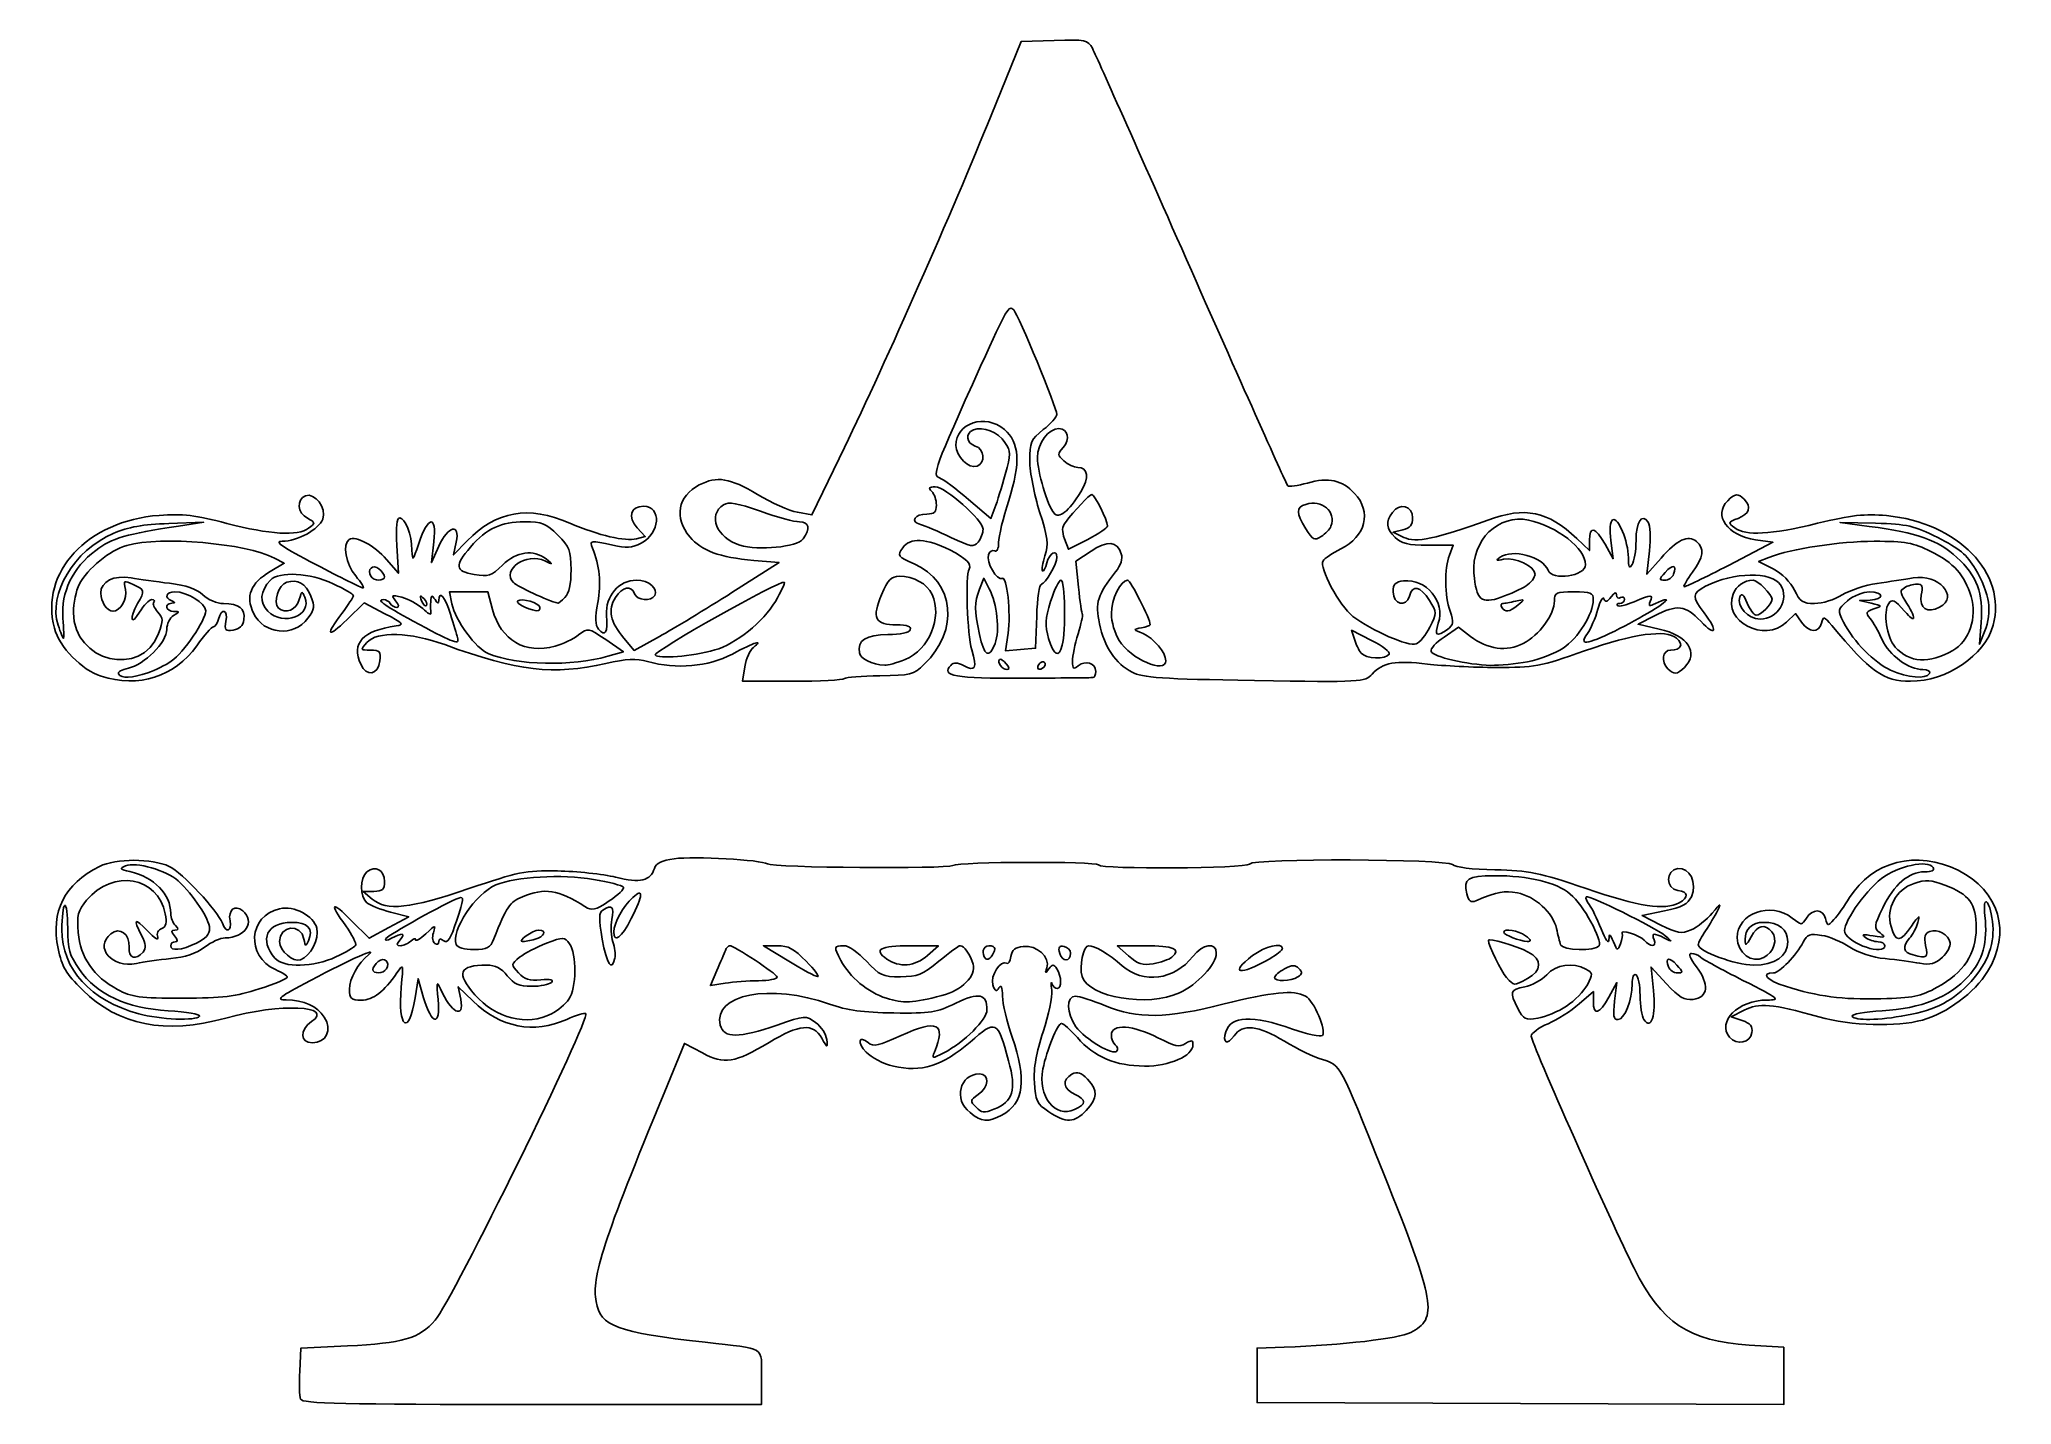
# Model space of a CAD drawing. Header units: centimetres. Extents: x -6.8 to 6.6, y -3.1 to 6.2.
import ezdxf

# ---------------------------------------------------------------- set-up
doc = ezdxf.new("R2010")
doc.units = ezdxf.units.CM
doc.header["$MEASUREMENT"] = 0
doc.layers.add('Layer 1', color=7, linetype='Continuous')

msp = doc.modelspace()

# ---------------------------------------------------------------- linework, layer by layer
at = {"layer": 'Layer 1'}
for points, knots in [([(-6.3866, 1.85313), (-6.51884, 1.89534), (-6.66931, 2.05064), (-6.70438, 2.1811), (-6.70438, 2.1811), (-6.80625, 2.56008), (-6.47887, 2.91219), (-5.99148, 2.94785), (-5.99148, 2.94785), (-5.8309, 2.9596), (-5.74425, 2.94936), (-5.53035, 2.89334), (-5.53035, 2.89334), (-5.23837, 2.81688), (-5.04883, 2.80572), (-4.97382, 2.86057), (-4.97382, 2.86057), (-4.92597, 2.89556), (-4.92625, 2.89781), (-4.98199, 2.92765), (-4.98199, 2.92765), (-5.05, 2.96405), (-5.05841, 3.05696), (-4.99587, 3.08097), (-4.99587, 3.08097), (-4.93169, 3.1056), (-4.85116, 2.9973), (-4.87788, 2.9223), (-4.87788, 2.9223), (-4.90283, 2.85228), (-5.05068, 2.77155), (-5.15406, 2.77149), (-5.15406, 2.77149), (-5.21059, 2.77146), (-5.15487, 2.73285), (-4.9249, 2.6127), (-4.9249, 2.6127), (-4.75778, 2.52539), (-4.61298, 2.45395), (-4.60312, 2.45395), (-4.60312, 2.45395), (-4.59326, 2.45395), (-4.61601, 2.49058), (-4.65369, 2.53536), (-4.65369, 2.53536), (-4.72136, 2.61578), (-4.74596, 2.75364), (-4.69795, 2.78331), (-4.69795, 2.78331), (-4.65273, 2.81126), (-4.52409, 2.74287), (-4.44333, 2.64795), (-4.44333, 2.64795), (-4.44333, 2.64795), (-4.36291, 2.55343), (-4.36291, 2.55343), (-4.36291, 2.55343), (-4.36291, 2.55343), (-4.37355, 2.74182), (-4.37355, 2.74182), (-4.37355, 2.74182), (-4.38086, 2.8712), (-4.37477, 2.93021), (-4.3541, 2.93021), (-4.3541, 2.93021), (-4.31553, 2.93021), (-4.273, 2.81859), (-4.27027, 2.71021), (-4.27027, 2.71021), (-4.26831, 2.6322), (-4.26487, 2.63562), (-4.22397, 2.75632), (-4.22397, 2.75632), (-4.15964, 2.94615), (-4.10053, 2.95316), (-4.12193, 2.76842), (-4.12193, 2.76842), (-4.12193, 2.76842), (-4.13843, 2.62594), (-4.13843, 2.62594), (-4.13843, 2.62594), (-4.13843, 2.62594), (-4.08764, 2.73839), (-4.08764, 2.73839), (-4.08764, 2.73839), (-4.02436, 2.8785), (-3.94071, 2.89719), (-3.9692, 2.76485), (-3.9692, 2.76485), (-3.9692, 2.76485), (-3.98771, 2.67886), (-3.98771, 2.67886), (-3.98771, 2.67886), (-3.98771, 2.67886), (-3.89499, 2.77361), (-3.89499, 2.77361), (-3.89499, 2.77361), (-3.69426, 2.97874), (-3.47986, 3.01606), (-3.19649, 2.89519), (-3.19649, 2.89519), (-2.99534, 2.80939), (-2.82047, 2.76864), (-2.74177, 2.78922), (-2.74177, 2.78922), (-2.74177, 2.78922), (-2.68215, 2.80481), (-2.68215, 2.80481), (-2.68215, 2.80481), (-2.68215, 2.80481), (-2.73719, 2.8634), (-2.73719, 2.8634), (-2.73719, 2.8634), (-2.80487, 2.93545), (-2.78321, 3.00959), (-2.69447, 3.00959), (-2.69447, 3.00959), (-2.56863, 3.00959), (-2.58073, 2.82579), (-2.71101, 2.75842), (-2.71101, 2.75842), (-2.77246, 2.72664), (-2.81357, 2.72356), (-2.90245, 2.74406), (-2.90245, 2.74406), (-3.05585, 2.77945), (-3.06383, 2.77836), (-3.04187, 2.72516), (-3.04187, 2.72516), (-2.99301, 2.60677), (-2.98137, 2.48721), (-3.00584, 2.35489), (-3.00584, 2.35489), (-3.02543, 2.24892), (-3.02401, 2.20218), (-3.00032, 2.17364), (-3.00032, 2.17364), (-2.95478, 2.11877), (-2.93728, 2.14949), (-2.94592, 2.26912), (-2.94592, 2.26912), (-2.95524, 2.3982), (-2.86215, 2.50688), (-2.74226, 2.50688), (-2.74226, 2.50688), (-2.65978, 2.50688), (-2.58979, 2.44791), (-2.61804, 2.40221), (-2.61804, 2.40221), (-2.64368, 2.36073), (-2.73733, 2.369), (-2.75471, 2.41428), (-2.75471, 2.41428), (-2.77763, 2.47401), (-2.83712, 2.46207), (-2.88565, 2.38801), (-2.88565, 2.38801), (-2.93871, 2.30702), (-2.9209, 2.22235), (-2.82743, 2.11127), (-2.82743, 2.11127), (-2.82743, 2.11127), (-2.75827, 2.02908), (-2.75827, 2.02908), (-2.75827, 2.02908), (-2.75827, 2.02908), (-2.58556, 2.12401), (-2.58556, 2.12401), (-2.58556, 2.12401), (-2.49057, 2.17622), (-2.26868, 2.31052), (-2.09247, 2.42244), (-2.09247, 2.42244), (-2.09247, 2.42244), (-1.77209, 2.62594), (-1.77209, 2.62594), (-1.77209, 2.62594), (-1.77209, 2.62594), (-1.94407, 2.64113), (-1.94407, 2.64113), (-1.94407, 2.64113), (-2.17735, 2.66174), (-2.30003, 2.70695), (-2.37977, 2.80171), (-2.37977, 2.80171), (-2.48847, 2.9309), (-2.46128, 3.07919), (-2.31502, 3.15483), (-2.31502, 3.15483), (-2.19432, 3.21725), (-2.10654, 3.20304), (-1.91921, 3.09076), (-1.91921, 3.09076), (-1.82375, 3.03354), (-1.70128, 2.97869), (-1.64706, 2.96887), (-1.64706, 2.96887), (-1.64706, 2.96887), (-1.54848, 2.95101), (-1.54848, 2.95101), (-1.54848, 2.95101), (-1.54848, 2.95101), (-1.32643, 3.41024), (-1.32643, 3.41024), (-1.32643, 3.41024), (-1.04415, 3.99404), (-0.59029, 5.02055), (-0.32789, 5.66864), (-0.32789, 5.66864), (-0.32789, 5.66864), (-0.12436, 6.17135), (-0.12436, 6.17135), (-0.12436, 6.17135), (-0.12436, 6.17135), (0.10202, 6.17897), (0.10202, 6.17897), (0.10202, 6.17897), (0.31464, 6.18613), (0.33037, 6.18292), (0.36082, 6.12605), (0.36082, 6.12605), (0.37865, 6.09275), (0.68187, 5.41271), (1.03463, 4.61485), (1.03463, 4.61485), (1.3874, 3.81699), (1.68269, 3.15752), (1.69084, 3.14938), (1.69084, 3.14938), (1.69899, 3.14123), (1.75909, 3.14954), (1.8244, 3.16781), (1.8244, 3.16781), (1.9693, 3.20838), (2.0618, 3.18808), (2.14599, 3.09724), (2.14599, 3.09724), (2.26367, 2.97026), (2.22291, 2.80617), (2.05204, 2.71899), (2.05204, 2.71899), (1.99531, 2.69005), (1.94133, 2.65413), (1.93208, 2.63918), (1.93208, 2.63918), (1.90241, 2.59117), (2.04136, 2.33179), (2.13504, 2.26035), (2.13504, 2.26035), (2.26465, 2.16149), (2.51314, 2.05327), (2.5649, 2.07313), (2.5649, 2.07313), (2.58916, 2.08244), (2.63139, 2.13393), (2.65875, 2.18756), (2.65875, 2.18756), (2.70777, 2.28364), (2.70771, 2.28629), (2.65502, 2.36951), (2.65502, 2.36951), (2.59345, 2.46675), (2.5399, 2.47826), (2.51911, 2.39874), (2.51911, 2.39874), (2.49826, 2.31899), (2.40832, 2.34263), (2.40832, 2.42786), (2.40832, 2.42786), (2.40832, 2.47966), (2.42351, 2.4954), (2.47977, 2.50189), (2.47977, 2.50189), (2.63415, 2.51971), (2.76624, 2.35837), (2.71578, 2.21363), (2.71578, 2.21363), (2.68627, 2.12899), (2.70319, 2.11764), (2.77767, 2.1721), (2.77767, 2.1721), (2.81993, 2.203), (2.82236, 2.21936), (2.79596, 2.29511), (2.79596, 2.29511), (2.75873, 2.40191), (2.75649, 2.58557), (2.79131, 2.67713), (2.79131, 2.67713), (2.79131, 2.67713), (2.81711, 2.745), (2.81711, 2.745), (2.81711, 2.745), (2.81711, 2.745), (2.64579, 2.745), (2.64579, 2.745), (2.64579, 2.745), (2.50974, 2.745), (2.46357, 2.7559), (2.42155, 2.79792), (2.42155, 2.79792), (2.35979, 2.85968), (2.35529, 2.90186), (2.40346, 2.96772), (2.40346, 2.96772), (2.45292, 3.03536), (2.54062, 3.01191), (2.54062, 2.93104), (2.54062, 2.93104), (2.54062, 2.88432), (2.52232, 2.86175), (2.47447, 2.84945), (2.47447, 2.84945), (2.47447, 2.84945), (2.40832, 2.83245), (2.40832, 2.83245), (2.40832, 2.83245), (2.40832, 2.83245), (2.48025, 2.79809), (2.48025, 2.79809), (2.48025, 2.79809), (2.5619, 2.75908), (2.70234, 2.78795), (3.05203, 2.91562), (3.05203, 2.91562), (3.30787, 3.00902), (3.46091, 2.97726), (3.65848, 2.78977), (3.65848, 2.78977), (3.65848, 2.78977), (3.74447, 2.70817), (3.74447, 2.70817), (3.74447, 2.70817), (3.74447, 2.70817), (3.74447, 2.77951), (3.74447, 2.77951), (3.74447, 2.77951), (3.74447, 2.87936), (3.78651, 2.86833), (3.8507, 2.75163), (3.8507, 2.75163), (3.8507, 2.75163), (3.90527, 2.65241), (3.90527, 2.65241), (3.90527, 2.65241), (3.90527, 2.65241), (3.88975, 2.77574), (3.88975, 2.77574), (3.88975, 2.77574), (3.88024, 2.85132), (3.88518, 2.90584), (3.90251, 2.91655), (3.90251, 2.91655), (3.93938, 2.93934), (4.00894, 2.77241), (4.00946, 2.65987), (4.00946, 2.65987), (4.00977, 2.59407), (4.01608, 2.58265), (4.03551, 2.61272), (4.03551, 2.61272), (4.04962, 2.63455), (4.06134, 2.70826), (4.06156, 2.77652), (4.06156, 2.77652), (4.06198, 2.90447), (4.10246, 2.96468), (4.14495, 2.90053), (4.14495, 2.90053), (4.15823, 2.88048), (4.16163, 2.79263), (4.15251, 2.70532), (4.15251, 2.70532), (4.15251, 2.70532), (4.13592, 2.54657), (4.13592, 2.54657), (4.13592, 2.54657), (4.13592, 2.54657), (4.23197, 2.65747), (4.23197, 2.65747), (4.23197, 2.65747), (4.33966, 2.78181), (4.41636, 2.8177), (4.47334, 2.77041), (4.47334, 2.77041), (4.52894, 2.72427), (4.52077, 2.66167), (4.44592, 2.56022), (4.44592, 2.56022), (4.40971, 2.51114), (4.38384, 2.46723), (4.38842, 2.46265), (4.38842, 2.46265), (4.39301, 2.45806), (4.53103, 2.52413), (4.69514, 2.60947), (4.69514, 2.60947), (4.69514, 2.60947), (4.99352, 2.76463), (4.99352, 2.76463), (4.99352, 2.76463), (4.99352, 2.76463), (4.87557, 2.78232), (4.87557, 2.78232), (4.87557, 2.78232), (4.68231, 2.8113), (4.58514, 2.94691), (4.68562, 3.04739), (4.68562, 3.04739), (4.73552, 3.09729), (4.75566, 3.09906), (4.7975, 3.05722), (4.7975, 3.05722), (4.84929, 3.00543), (4.83403, 2.95719), (4.75649, 2.92759), (4.75649, 2.92759), (4.68622, 2.90076), (4.68548, 2.89852), (4.73509, 2.8621), (4.73509, 2.8621), (4.81066, 2.80661), (4.97468, 2.81581), (5.29677, 2.89358), (5.29677, 2.89358), (5.52824, 2.94948), (5.61854, 2.95953), (5.7666, 2.94588), (5.7666, 2.94588), (6.25095, 2.90122), (6.58895, 2.55371), (6.49228, 2.19978), (6.49228, 2.19978), (6.4361, 1.99409), (6.17752, 1.81897), (5.92997, 1.81897), (5.92997, 1.81897), (5.74547, 1.81897), (5.65685, 1.88176), (5.39433, 2.19848), (5.39433, 2.19848), (5.34111, 2.26269), (5.33681, 2.2637), (5.32405, 2.2149), (5.32405, 2.2149), (5.30601, 2.1459), (5.23896, 2.14889), (5.18848, 2.22096), (5.18848, 2.22096), (5.18848, 2.22096), (5.14783, 2.27899), (5.14783, 2.27899), (5.14783, 2.27899), (5.14783, 2.27899), (5.08605, 2.22096), (5.08605, 2.22096), (5.08605, 2.22096), (4.93464, 2.07872), (4.65183, 2.22601), (4.722, 2.41057), (4.722, 2.41057), (4.74396, 2.46833), (4.79835, 2.50689), (4.85787, 2.50689), (4.85787, 2.50689), (4.88954, 2.50689), (4.988, 2.40823), (4.988, 2.37649), (4.988, 2.37649), (4.988, 2.34404), (4.91183, 2.26877), (4.879, 2.26877), (4.879, 2.26877), (4.86478, 2.26877), (4.83762, 2.30572), (4.81863, 2.35089), (4.81863, 2.35089), (4.79422, 2.40895), (4.77967, 2.42147), (4.76899, 2.39361), (4.76899, 2.39361), (4.74453, 2.32988), (4.82385, 2.24231), (4.90603, 2.24231), (4.90603, 2.24231), (5.02767, 2.24231), (5.10779, 2.3758), (5.04527, 2.4743), (5.04527, 2.4743), (4.98617, 2.56741), (4.72354, 2.56304), (4.53551, 2.46581), (4.53551, 2.46581), (4.44186, 2.41738), (4.44056, 2.39503), (4.52498, 2.28435), (4.52498, 2.28435), (4.62183, 2.15737), (4.60571, 2.11725), (4.50201, 2.2272), (4.50201, 2.2272), (4.39881, 2.33662), (4.34048, 2.34352), (4.18658, 2.26448), (4.18658, 2.26448), (4.18658, 2.26448), (4.07519, 2.20727), (4.07519, 2.20727), (4.07519, 2.20727), (4.07519, 2.20727), (4.21912, 2.17453), (4.21912, 2.17453), (4.21912, 2.17453), (4.41541, 2.12989), (4.4915, 2.01418), (4.3908, 1.91348), (4.3908, 1.91348), (4.3409, 1.86358), (4.32076, 1.86181), (4.27892, 1.90365), (4.27892, 1.90365), (4.22853, 1.95404), (4.24035, 2.03065), (4.29853, 2.03065), (4.29853, 2.03065), (4.36835, 2.03065), (4.38769, 2.07026), (4.33799, 2.11151), (4.33799, 2.11151), (4.26351, 2.17332), (4.04918, 2.14396), (3.71187, 2.02574), (3.71187, 2.02574), (3.40754, 1.91907), (3.36992, 1.91202), (3.10946, 1.91281), (3.10946, 1.91281), (2.95666, 1.91327), (2.74663, 1.92374), (2.64272, 1.93606), (2.64272, 1.93606), (2.42436, 1.96196), (2.33789, 1.94642), (2.26499, 1.86817), (2.26499, 1.86817), (2.21368, 1.8131), (2.20021, 1.81236), (1.46389, 1.82413), (1.46389, 1.82413), (0.83314, 1.83421), (0.70174, 1.84304), (0.63107, 1.88007), (0.63107, 1.88007), (0.51811, 1.93926), (0.44378, 2.0501), (0.40933, 2.21075), (0.40933, 2.21075), (0.37873, 2.35343), (0.39592, 2.40843), (0.5195, 2.56327), (0.5195, 2.56327), (0.5555, 2.60838), (0.56904, 2.65172), (0.558, 2.6865), (0.558, 2.6865), (0.53056, 2.77296), (0.46395, 2.77876), (0.35169, 2.70447), (0.35169, 2.70447), (0.35169, 2.70447), (0.24808, 2.63591), (0.24808, 2.63591), (0.24808, 2.63591), (0.24808, 2.63591), (0.2665, 2.45897), (0.2665, 2.45897), (0.2665, 2.45897), (0.27663, 2.36165), (0.28851, 2.27796), (0.29289, 2.273), (0.29289, 2.273), (0.29728, 2.26803), (0.28403, 2.2085), (0.26346, 2.14071), (0.26346, 2.14071), (0.24289, 2.07292), (0.22592, 1.9892), (0.22577, 1.95468), (0.22577, 1.95468), (0.22553, 1.90211), (0.23188, 1.89722), (0.26483, 1.92457), (0.26483, 1.92457), (0.31288, 1.96444), (0.38423, 1.94139), (0.38423, 1.88599), (0.38423, 1.88599), (0.38423, 1.86371), (0.3753, 1.84478), (0.36439, 1.84393), (0.36439, 1.84393), (0.35348, 1.84308), (0.13874, 1.84112), (-0.1128, 1.83957), (-0.1128, 1.83957), (-0.57154, 1.83675), (-0.6749, 1.85526), (-0.60286, 1.9273), (-0.60286, 1.9273), (-0.58195, 1.94821), (-0.55789, 1.94761), (-0.51593, 1.92516), (-0.51593, 1.92516), (-0.43538, 1.88205), (-0.42228, 1.90708), (-0.45982, 2.03238), (-0.45982, 2.03238), (-0.49088, 2.13606), (-0.50465, 2.53942), (-0.47857, 2.58162), (-0.47857, 2.58162), (-0.45733, 2.61599), (-0.49712, 2.65605), (-0.60865, 2.71257), (-0.60865, 2.71257), (-0.76647, 2.79255), (-0.8827, 2.79787), (-0.9302, 2.72729), (-0.9302, 2.72729), (-0.9671, 2.67246), (-0.96352, 2.66745), (-0.85219, 2.6182), (-0.85219, 2.6182), (-0.57684, 2.4964), (-0.54321, 2.16492), (-0.7829, 1.93526), (-0.7829, 1.93526), (-0.8576, 1.86369), (-0.87726, 1.85858), (-1.08589, 1.85657), (-1.08589, 1.85657), (-1.2086, 1.85539), (-1.31696, 1.84646), (-1.3267, 1.83673), (-1.3267, 1.83673), (-1.33643, 1.82699), (-1.49645, 1.81903), (-1.68228, 1.81903), (-1.68228, 1.81903), (-1.68228, 1.81903), (-2.02017, 1.81903), (-2.02017, 1.81903), (-2.02017, 1.81903), (-2.02017, 1.81903), (-2.00421, 1.91825), (-2.00421, 1.91825), (-2.00421, 1.91825), (-1.99543, 1.97282), (-1.96939, 2.03197), (-1.94634, 2.0497), (-1.94634, 2.0497), (-1.87397, 2.10536), (-1.93303, 2.08662), (-2.08964, 2.00424), (-2.08964, 2.00424), (-2.25492, 1.9173), (-2.4693, 1.89834), (-2.66685, 1.9532), (-2.66685, 1.9532), (-2.74462, 1.97479), (-2.80964, 1.97172), (-2.94989, 1.93982), (-2.94989, 1.93982), (-3.30674, 1.85866), (-3.55023, 1.8871), (-4.04756, 2.06804), (-4.04756, 2.06804), (-4.28331, 2.15381), (-4.50724, 2.1604), (-4.57673, 2.08362), (-4.57673, 2.08362), (-4.6235, 2.03193), (-4.62294, 2.0307), (-4.55262, 2.0307), (-4.55262, 2.0307), (-4.48973, 2.0307), (-4.48168, 2.02152), (-4.48899, 1.95817), (-4.48899, 1.95817), (-4.50016, 1.86143), (-4.57967, 1.84686), (-4.61949, 1.93426), (-4.61949, 1.93426), (-4.68492, 2.07787), (-4.60474, 2.16472), (-4.3783, 2.19549), (-4.3783, 2.19549), (-4.32018, 2.20339), (-4.32942, 2.21346), (-4.45446, 2.27851), (-4.45446, 2.27851), (-4.45446, 2.27851), (-4.59677, 2.35254), (-4.59677, 2.35254), (-4.59677, 2.35254), (-4.59677, 2.35254), (-4.71243, 2.23903), (-4.71243, 2.23903), (-4.71243, 2.23903), (-4.84542, 2.10851), (-4.86271, 2.12852), (-4.74798, 2.28016), (-4.74798, 2.28016), (-4.70473, 2.33732), (-4.66934, 2.39184), (-4.66934, 2.40131), (-4.66934, 2.40131), (-4.66934, 2.41078), (-4.73088, 2.44736), (-4.8061, 2.48259), (-4.8061, 2.48259), (-4.96474, 2.55689), (-5.17544, 2.56888), (-5.23441, 2.50696), (-5.23441, 2.50696), (-5.30485, 2.43299), (-5.31104, 2.35491), (-5.25122, 2.29509), (-5.25122, 2.29509), (-5.14627, 2.19014), (-4.94676, 2.26609), (-4.9995, 2.39092), (-4.9995, 2.39092), (-5.01862, 2.43619), (-5.02219, 2.43469), (-5.03794, 2.37481), (-5.03794, 2.37481), (-5.05647, 2.30436), (-5.13362, 2.27275), (-5.17821, 2.31734), (-5.17821, 2.31734), (-5.21744, 2.35657), (-5.18019, 2.47436), (-5.12279, 2.49257), (-5.12279, 2.49257), (-5.04849, 2.51615), (-4.99523, 2.48527), (-4.95889, 2.39754), (-4.95889, 2.39754), (-4.93029, 2.3285), (-4.93286, 2.30929), (-4.97893, 2.24731), (-4.97893, 2.24731), (-5.07519, 2.1178), (-5.28019, 2.13703), (-5.34935, 2.28206), (-5.34935, 2.28206), (-5.40503, 2.39882), (-5.37013, 2.48554), (-5.23548, 2.56498), (-5.23548, 2.56498), (-5.23548, 2.56498), (-5.13973, 2.62147), (-5.13973, 2.62147), (-5.13973, 2.62147), (-5.13973, 2.62147), (-5.20695, 2.65669), (-5.20695, 2.65669), (-5.20695, 2.65669), (-5.40117, 2.75845), (-5.97788, 2.8083), (-6.21125, 2.74349), (-6.21125, 2.74349), (-6.32636, 2.71152), (-6.48027, 2.58564), (-6.53599, 2.47788), (-6.53599, 2.47788), (-6.55707, 2.43711), (-6.57433, 2.35049), (-6.57433, 2.2854), (-6.57433, 2.2854), (-6.57433, 1.95194), (-6.11006, 1.83814), (-5.99563, 2.14355), (-5.99563, 2.14355), (-5.9624, 2.23224), (-5.96307, 2.24843), (-6.00179, 2.29122), (-6.00179, 2.29122), (-6.02571, 2.31765), (-6.03731, 2.34724), (-6.02758, 2.35697), (-6.02758, 2.35697), (-6.01785, 2.3667), (-6.02395, 2.37467), (-6.04114, 2.37467), (-6.04114, 2.37467), (-6.05833, 2.37467), (-6.09599, 2.33597), (-6.12483, 2.28868), (-6.12483, 2.28868), (-6.18417, 2.19136), (-6.19608, 2.2462), (-6.13777, 2.34821), (-6.13777, 2.34821), (-6.08693, 2.43714), (-6.08778, 2.44086), (-6.16731, 2.47709), (-6.16731, 2.47709), (-6.23316, 2.50709), (-6.23574, 2.50546), (-6.2202, 2.44356), (-6.2202, 2.44356), (-6.20489, 2.38257), (-6.2556, 2.29529), (-6.30635, 2.29529), (-6.30635, 2.29529), (-6.3454, 2.29529), (-6.38913, 2.36049), (-6.38913, 2.41871), (-6.38913, 2.41871), (-6.38913, 2.49885), (-6.30074, 2.5426), (-6.18107, 2.52169), (-6.18107, 2.52169), (-6.12816, 2.51245), (-6.01119, 2.49621), (-5.92114, 2.48561), (-5.92114, 2.48561), (-5.80695, 2.47217), (-5.73839, 2.44846), (-5.69454, 2.40727), (-5.69454, 2.40727), (-5.65933, 2.37419), (-5.59749, 2.34802), (-5.554, 2.3478), (-5.554, 2.3478), (-5.44695, 2.34724), (-5.40396, 2.31383), (-5.41448, 2.23938), (-5.41448, 2.23938), (-5.42057, 2.19629), (-5.44345, 2.17339), (-5.48647, 2.16731), (-5.48647, 2.16731), (-5.54154, 2.15952), (-5.54787, 2.16707), (-5.53644, 2.22684), (-5.53644, 2.22684), (-5.52118, 2.30669), (-5.56726, 2.32064), (-5.58773, 2.24237), (-5.58773, 2.24237), (-5.59534, 2.21327), (-5.61097, 2.18945), (-5.62246, 2.18945), (-5.62246, 2.18945), (-5.63395, 2.18945), (-5.68494, 2.13156), (-5.73577, 2.06081), (-5.73577, 2.06081), (-5.88856, 1.84814), (-6.12979, 1.77121), (-6.3867, 1.85322), (-6.3867, 1.85322), (-6.3867, 1.85322), (-6.3866, 1.85313), (-6.3866, 1.85313)], [0, 0, 0, 0, 0.00458716, 0.00458716, 0.00458716, 0.00458716, 0.00917431, 0.00917431, 0.00917431, 0.00917431, 0.01376147, 0.01376147, 0.01376147, 0.01376147, 0.01834862, 0.01834862, 0.01834862, 0.01834862, 0.02293578, 0.02293578, 0.02293578, 0.02293578, 0.02752294, 0.02752294, 0.02752294, 0.02752294, 0.03211009, 0.03211009, 0.03211009, 0.03211009, 0.03669725, 0.03669725, 0.03669725, 0.03669725, 0.0412844, 0.0412844, 0.0412844, 0.0412844, 0.04587156, 0.04587156, 0.04587156, 0.04587156, 0.05045872, 0.05045872, 0.05045872, 0.05045872, 0.05504587, 0.05504587, 0.05504587, 0.05504587, 0.05963303, 0.05963303, 0.05963303, 0.05963303, 0.06422018, 0.06422018, 0.06422018, 0.06422018, 0.06880734, 0.06880734, 0.06880734, 0.06880734, 0.0733945, 0.0733945, 0.0733945, 0.0733945, 0.07798165, 0.07798165, 0.07798165, 0.07798165, 0.08256881, 0.08256881, 0.08256881, 0.08256881, 0.08715596, 0.08715596, 0.08715596, 0.08715596, 0.09174312, 0.09174312, 0.09174312, 0.09174312, 0.09633028, 0.09633028, 0.09633028, 0.09633028, 0.10091743, 0.10091743, 0.10091743, 0.10091743, 0.10550459, 0.10550459, 0.10550459, 0.10550459, 0.11009174, 0.11009174, 0.11009174, 0.11009174, 0.1146789, 0.1146789, 0.1146789, 0.1146789, 0.11926606, 0.11926606, 0.11926606, 0.11926606, 0.12385321, 0.12385321, 0.12385321, 0.12385321, 0.12844037, 0.12844037, 0.12844037, 0.12844037, 0.13302752, 0.13302752, 0.13302752, 0.13302752, 0.13761468, 0.13761468, 0.13761468, 0.13761468, 0.14220183, 0.14220183, 0.14220183, 0.14220183, 0.14678899, 0.14678899, 0.14678899, 0.14678899, 0.15137615, 0.15137615, 0.15137615, 0.15137615, 0.1559633, 0.1559633, 0.1559633, 0.1559633, 0.16055046, 0.16055046, 0.16055046, 0.16055046, 0.16513761, 0.16513761, 0.16513761, 0.16513761, 0.16972477, 0.16972477, 0.16972477, 0.16972477, 0.17431193, 0.17431193, 0.17431193, 0.17431193, 0.17889908, 0.17889908, 0.17889908, 0.17889908, 0.18348624, 0.18348624, 0.18348624, 0.18348624, 0.18807339, 0.18807339, 0.18807339, 0.18807339, 0.19266055, 0.19266055, 0.19266055, 0.19266055, 0.19724771, 0.19724771, 0.19724771, 0.19724771, 0.20183486, 0.20183486, 0.20183486, 0.20183486, 0.20642202, 0.20642202, 0.20642202, 0.20642202, 0.21100917, 0.21100917, 0.21100917, 0.21100917, 0.21559633, 0.21559633, 0.21559633, 0.21559633, 0.22018349, 0.22018349, 0.22018349, 0.22018349, 0.22477064, 0.22477064, 0.22477064, 0.22477064, 0.2293578, 0.2293578, 0.2293578, 0.2293578, 0.23394495, 0.23394495, 0.23394495, 0.23394495, 0.23853211, 0.23853211, 0.23853211, 0.23853211, 0.24311927, 0.24311927, 0.24311927, 0.24311927, 0.24770642, 0.24770642, 0.24770642, 0.24770642, 0.25229358, 0.25229358, 0.25229358, 0.25229358, 0.25688073, 0.25688073, 0.25688073, 0.25688073, 0.26146789, 0.26146789, 0.26146789, 0.26146789, 0.26605505, 0.26605505, 0.26605505, 0.26605505, 0.2706422, 0.2706422, 0.2706422, 0.2706422, 0.27522936, 0.27522936, 0.27522936, 0.27522936, 0.27981651, 0.27981651, 0.27981651, 0.27981651, 0.28440367, 0.28440367, 0.28440367, 0.28440367, 0.28899083, 0.28899083, 0.28899083, 0.28899083, 0.29357798, 0.29357798, 0.29357798, 0.29357798, 0.29816514, 0.29816514, 0.29816514, 0.29816514, 0.30275229, 0.30275229, 0.30275229, 0.30275229, 0.30733945, 0.30733945, 0.30733945, 0.30733945, 0.31192661, 0.31192661, 0.31192661, 0.31192661, 0.31651376, 0.31651376, 0.31651376, 0.31651376, 0.32110092, 0.32110092, 0.32110092, 0.32110092, 0.32568807, 0.32568807, 0.32568807, 0.32568807, 0.33027523, 0.33027523, 0.33027523, 0.33027523, 0.33486239, 0.33486239, 0.33486239, 0.33486239, 0.33944954, 0.33944954, 0.33944954, 0.33944954, 0.3440367, 0.3440367, 0.3440367, 0.3440367, 0.34862385, 0.34862385, 0.34862385, 0.34862385, 0.35321101, 0.35321101, 0.35321101, 0.35321101, 0.35779817, 0.35779817, 0.35779817, 0.35779817, 0.36238532, 0.36238532, 0.36238532, 0.36238532, 0.36697248, 0.36697248, 0.36697248, 0.36697248, 0.37155963, 0.37155963, 0.37155963, 0.37155963, 0.37614679, 0.37614679, 0.37614679, 0.37614679, 0.38073394, 0.38073394, 0.38073394, 0.38073394, 0.3853211, 0.3853211, 0.3853211, 0.3853211, 0.38990826, 0.38990826, 0.38990826, 0.38990826, 0.39449541, 0.39449541, 0.39449541, 0.39449541, 0.39908257, 0.39908257, 0.39908257, 0.39908257, 0.40366972, 0.40366972, 0.40366972, 0.40366972, 0.40825688, 0.40825688, 0.40825688, 0.40825688, 0.41284404, 0.41284404, 0.41284404, 0.41284404, 0.41743119, 0.41743119, 0.41743119, 0.41743119, 0.42201835, 0.42201835, 0.42201835, 0.42201835, 0.4266055, 0.4266055, 0.4266055, 0.4266055, 0.43119266, 0.43119266, 0.43119266, 0.43119266, 0.43577982, 0.43577982, 0.43577982, 0.43577982, 0.44036697, 0.44036697, 0.44036697, 0.44036697, 0.44495413, 0.44495413, 0.44495413, 0.44495413, 0.44954128, 0.44954128, 0.44954128, 0.44954128, 0.45412844, 0.45412844, 0.45412844, 0.45412844, 0.4587156, 0.4587156, 0.4587156, 0.4587156, 0.46330275, 0.46330275, 0.46330275, 0.46330275, 0.46788991, 0.46788991, 0.46788991, 0.46788991, 0.47247706, 0.47247706, 0.47247706, 0.47247706, 0.47706422, 0.47706422, 0.47706422, 0.47706422, 0.48165138, 0.48165138, 0.48165138, 0.48165138, 0.48623853, 0.48623853, 0.48623853, 0.48623853, 0.49082569, 0.49082569, 0.49082569, 0.49082569, 0.49541284, 0.49541284, 0.49541284, 0.49541284, 0.5, 0.5, 0.5, 0.5, 0.50458716, 0.50458716, 0.50458716, 0.50458716, 0.50917431, 0.50917431, 0.50917431, 0.50917431, 0.51376147, 0.51376147, 0.51376147, 0.51376147, 0.51834862, 0.51834862, 0.51834862, 0.51834862, 0.52293578, 0.52293578, 0.52293578, 0.52293578, 0.52752294, 0.52752294, 0.52752294, 0.52752294, 0.53211009, 0.53211009, 0.53211009, 0.53211009, 0.53669725, 0.53669725, 0.53669725, 0.53669725, 0.5412844, 0.5412844, 0.5412844, 0.5412844, 0.54587156, 0.54587156, 0.54587156, 0.54587156, 0.55045872, 0.55045872, 0.55045872, 0.55045872, 0.55504587, 0.55504587, 0.55504587, 0.55504587, 0.55963303, 0.55963303, 0.55963303, 0.55963303, 0.56422018, 0.56422018, 0.56422018, 0.56422018, 0.56880734, 0.56880734, 0.56880734, 0.56880734, 0.5733945, 0.5733945, 0.5733945, 0.5733945, 0.57798165, 0.57798165, 0.57798165, 0.57798165, 0.58256881, 0.58256881, 0.58256881, 0.58256881, 0.58715596, 0.58715596, 0.58715596, 0.58715596, 0.59174312, 0.59174312, 0.59174312, 0.59174312, 0.59633028, 0.59633028, 0.59633028, 0.59633028, 0.60091743, 0.60091743, 0.60091743, 0.60091743, 0.60550459, 0.60550459, 0.60550459, 0.60550459, 0.61009174, 0.61009174, 0.61009174, 0.61009174, 0.6146789, 0.6146789, 0.6146789, 0.6146789, 0.61926606, 0.61926606, 0.61926606, 0.61926606, 0.62385321, 0.62385321, 0.62385321, 0.62385321, 0.62844037, 0.62844037, 0.62844037, 0.62844037, 0.63302752, 0.63302752, 0.63302752, 0.63302752, 0.63761468, 0.63761468, 0.63761468, 0.63761468, 0.64220183, 0.64220183, 0.64220183, 0.64220183, 0.64678899, 0.64678899, 0.64678899, 0.64678899, 0.65137615, 0.65137615, 0.65137615, 0.65137615, 0.6559633, 0.6559633, 0.6559633, 0.6559633, 0.66055046, 0.66055046, 0.66055046, 0.66055046, 0.66513761, 0.66513761, 0.66513761, 0.66513761, 0.66972477, 0.66972477, 0.66972477, 0.66972477, 0.67431193, 0.67431193, 0.67431193, 0.67431193, 0.67889908, 0.67889908, 0.67889908, 0.67889908, 0.68348624, 0.68348624, 0.68348624, 0.68348624, 0.68807339, 0.68807339, 0.68807339, 0.68807339, 0.69266055, 0.69266055, 0.69266055, 0.69266055, 0.69724771, 0.69724771, 0.69724771, 0.69724771, 0.70183486, 0.70183486, 0.70183486, 0.70183486, 0.70642202, 0.70642202, 0.70642202, 0.70642202, 0.71100917, 0.71100917, 0.71100917, 0.71100917, 0.71559633, 0.71559633, 0.71559633, 0.71559633, 0.72018349, 0.72018349, 0.72018349, 0.72018349, 0.72477064, 0.72477064, 0.72477064, 0.72477064, 0.7293578, 0.7293578, 0.7293578, 0.7293578, 0.73394495, 0.73394495, 0.73394495, 0.73394495, 0.73853211, 0.73853211, 0.73853211, 0.73853211, 0.74311927, 0.74311927, 0.74311927, 0.74311927, 0.74770642, 0.74770642, 0.74770642, 0.74770642, 0.75229358, 0.75229358, 0.75229358, 0.75229358, 0.75688073, 0.75688073, 0.75688073, 0.75688073, 0.76146789, 0.76146789, 0.76146789, 0.76146789, 0.76605505, 0.76605505, 0.76605505, 0.76605505, 0.7706422, 0.7706422, 0.7706422, 0.7706422, 0.77522936, 0.77522936, 0.77522936, 0.77522936, 0.77981651, 0.77981651, 0.77981651, 0.77981651, 0.78440367, 0.78440367, 0.78440367, 0.78440367, 0.78899083, 0.78899083, 0.78899083, 0.78899083, 0.79357798, 0.79357798, 0.79357798, 0.79357798, 0.79816514, 0.79816514, 0.79816514, 0.79816514, 0.80275229, 0.80275229, 0.80275229, 0.80275229, 0.80733945, 0.80733945, 0.80733945, 0.80733945, 0.81192661, 0.81192661, 0.81192661, 0.81192661, 0.81651376, 0.81651376, 0.81651376, 0.81651376, 0.82110092, 0.82110092, 0.82110092, 0.82110092, 0.82568807, 0.82568807, 0.82568807, 0.82568807, 0.83027523, 0.83027523, 0.83027523, 0.83027523, 0.83486239, 0.83486239, 0.83486239, 0.83486239, 0.83944954, 0.83944954, 0.83944954, 0.83944954, 0.8440367, 0.8440367, 0.8440367, 0.8440367, 0.84862385, 0.84862385, 0.84862385, 0.84862385, 0.85321101, 0.85321101, 0.85321101, 0.85321101, 0.85779817, 0.85779817, 0.85779817, 0.85779817, 0.86238532, 0.86238532, 0.86238532, 0.86238532, 0.86697248, 0.86697248, 0.86697248, 0.86697248, 0.87155963, 0.87155963, 0.87155963, 0.87155963, 0.87614679, 0.87614679, 0.87614679, 0.87614679, 0.88073394, 0.88073394, 0.88073394, 0.88073394, 0.8853211, 0.8853211, 0.8853211, 0.8853211, 0.88990826, 0.88990826, 0.88990826, 0.88990826, 0.89449541, 0.89449541, 0.89449541, 0.89449541, 0.89908257, 0.89908257, 0.89908257, 0.89908257, 0.90366972, 0.90366972, 0.90366972, 0.90366972, 0.90825688, 0.90825688, 0.90825688, 0.90825688, 0.91284404, 0.91284404, 0.91284404, 0.91284404, 0.91743119, 0.91743119, 0.91743119, 0.91743119, 0.92201835, 0.92201835, 0.92201835, 0.92201835, 0.9266055, 0.9266055, 0.9266055, 0.9266055, 0.93119266, 0.93119266, 0.93119266, 0.93119266, 0.93577982, 0.93577982, 0.93577982, 0.93577982, 0.94036697, 0.94036697, 0.94036697, 0.94036697, 0.94495413, 0.94495413, 0.94495413, 0.94495413, 0.94954128, 0.94954128, 0.94954128, 0.94954128, 0.95412844, 0.95412844, 0.95412844, 0.95412844, 0.9587156, 0.9587156, 0.9587156, 0.9587156, 0.96330275, 0.96330275, 0.96330275, 0.96330275, 0.96788991, 0.96788991, 0.96788991, 0.96788991, 0.97247706, 0.97247706, 0.97247706, 0.97247706, 0.97706422, 0.97706422, 0.97706422, 0.97706422, 0.98165138, 0.98165138, 0.98165138, 0.98165138, 0.98623853, 0.98623853, 0.98623853, 0.98623853, 0.99082569, 0.99082569, 0.99082569, 0.99082569, 1, 1, 1, 1]), ([(-0.01813, 2.26212), (-0.0139, 2.38217), (0.00067, 2.4804), (0.01426, 2.4804), (0.01426, 2.4804), (0.04072, 2.4804), (0.1197, 2.61815), (0.1197, 2.66429), (0.1197, 2.66429), (0.1197, 2.72024), (0.06729, 2.69008), (0.05088, 2.62468), (0.05088, 2.62468), (0.04158, 2.58762), (0.02826, 2.56301), (0.02128, 2.56999), (0.02128, 2.56999), (0.0143, 2.57697), (0.02206, 2.6235), (0.03853, 2.67339), (0.03853, 2.67339), (0.06401, 2.7506), (0.05854, 2.79519), (0.00182, 2.97282), (0.00182, 2.97282), (-0.03484, 3.08761), (-0.06498, 3.24354), (-0.06517, 3.31931), (-0.06517, 3.31931), (-0.06548, 3.44523), (-0.05754, 3.46344), (0.0271, 3.53098), (0.0271, 3.53098), (0.07803, 3.57162), (0.1197, 3.61819), (0.1197, 3.63448), (0.1197, 3.63448), (0.1197, 3.677), (-0.14387, 4.31415), (-0.17442, 4.34548), (-0.17442, 4.34548), (-0.20787, 4.37978), (-0.21894, 4.36091), (-0.39939, 3.96206), (-0.39939, 3.96206), (-0.71382, 3.26704), (-0.73088, 3.22091), (-0.68011, 3.203), (-0.68011, 3.203), (-0.65495, 3.19412), (-0.56592, 3.1283), (-0.48226, 3.05673), (-0.48226, 3.05673), (-0.48226, 3.05673), (-0.33015, 2.9266), (-0.33015, 2.9266), (-0.33015, 2.9266), (-0.33015, 2.9266), (-0.3023, 2.99986), (-0.3023, 2.99986), (-0.3023, 2.99986), (-0.28698, 3.04015), (-0.25542, 3.14154), (-0.23218, 3.22516), (-0.23218, 3.22516), (-0.19311, 3.36568), (-0.19324, 3.38228), (-0.23388, 3.44431), (-0.23388, 3.44431), (-0.28008, 3.51483), (-0.38189, 3.55497), (-0.4491, 3.52918), (-0.4491, 3.52918), (-0.50622, 3.50726), (-0.49806, 3.43938), (-0.43593, 3.41966), (-0.43593, 3.41966), (-0.37354, 3.39986), (-0.36509, 3.30581), (-0.42369, 3.28333), (-0.42369, 3.28333), (-0.47949, 3.26192), (-0.56823, 3.34813), (-0.56823, 3.42376), (-0.56823, 3.42376), (-0.56823, 3.57647), (-0.36594, 3.64269), (-0.23734, 3.53207), (-0.23734, 3.53207), (-0.13426, 3.44341), (-0.12605, 3.30586), (-0.2085, 3.04925), (-0.2085, 3.04925), (-0.24591, 2.93283), (-0.27666, 2.80414), (-0.27685, 2.76326), (-0.27685, 2.76326), (-0.27704, 2.72017), (-0.28838, 2.69586), (-0.30383, 2.70541), (-0.30383, 2.70541), (-0.31849, 2.71447), (-0.33765, 2.70317), (-0.34643, 2.68031), (-0.34643, 2.68031), (-0.36456, 2.63307), (-0.2864, 2.49804), (-0.25291, 2.51874), (-0.25291, 2.51874), (-0.2202, 2.53896), (-0.1927, 2.28121), (-0.21307, 2.14537), (-0.21307, 2.14537), (-0.21307, 2.14537), (-0.23082, 2.02703), (-0.23082, 2.02703), (-0.23082, 2.02703), (-0.23082, 2.02703), (-0.12833, 2.03544), (-0.12833, 2.03544), (-0.12833, 2.03544), (-0.12833, 2.03544), (-0.02584, 2.04385), (-0.02584, 2.04385), (-0.02584, 2.04385), (-0.02584, 2.04385), (-0.01816, 2.26213), (-0.01816, 2.26213), (-0.01816, 2.26213), (-0.01816, 2.26213), (-0.01813, 2.26212), (-0.01813, 2.26212)], [0, 0, 0, 0, 0.02941176, 0.02941176, 0.02941176, 0.02941176, 0.05882353, 0.05882353, 0.05882353, 0.05882353, 0.08823529, 0.08823529, 0.08823529, 0.08823529, 0.11764706, 0.11764706, 0.11764706, 0.11764706, 0.14705882, 0.14705882, 0.14705882, 0.14705882, 0.17647059, 0.17647059, 0.17647059, 0.17647059, 0.20588235, 0.20588235, 0.20588235, 0.20588235, 0.23529412, 0.23529412, 0.23529412, 0.23529412, 0.26470588, 0.26470588, 0.26470588, 0.26470588, 0.29411765, 0.29411765, 0.29411765, 0.29411765, 0.32352941, 0.32352941, 0.32352941, 0.32352941, 0.35294118, 0.35294118, 0.35294118, 0.35294118, 0.38235294, 0.38235294, 0.38235294, 0.38235294, 0.41176471, 0.41176471, 0.41176471, 0.41176471, 0.44117647, 0.44117647, 0.44117647, 0.44117647, 0.47058824, 0.47058824, 0.47058824, 0.47058824, 0.5, 0.5, 0.5, 0.5, 0.52941176, 0.52941176, 0.52941176, 0.52941176, 0.55882353, 0.55882353, 0.55882353, 0.55882353, 0.58823529, 0.58823529, 0.58823529, 0.58823529, 0.61764706, 0.61764706, 0.61764706, 0.61764706, 0.64705882, 0.64705882, 0.64705882, 0.64705882, 0.67647059, 0.67647059, 0.67647059, 0.67647059, 0.70588235, 0.70588235, 0.70588235, 0.70588235, 0.73529412, 0.73529412, 0.73529412, 0.73529412, 0.76470588, 0.76470588, 0.76470588, 0.76470588, 0.79411765, 0.79411765, 0.79411765, 0.79411765, 0.82352941, 0.82352941, 0.82352941, 0.82352941, 0.85294118, 0.85294118, 0.85294118, 0.85294118, 0.88235294, 0.88235294, 0.88235294, 0.88235294, 0.91176471, 0.91176471, 0.91176471, 0.91176471, 0.94117647, 0.94117647, 0.94117647, 0.94117647, 1, 1, 1, 1]), ([(0.28188, 3.10772), (0.3413, 3.20386), (0.3327, 3.27415), (0.26152, 3.27415), (0.26152, 3.27415), (0.23674, 3.27415), (0.1946, 3.29394), (0.16787, 3.31813), (0.16787, 3.31813), (0.12284, 3.35888), (0.12243, 3.36561), (0.16238, 3.40975), (0.16238, 3.40975), (0.21126, 3.46376), (0.19462, 3.53873), (0.13376, 3.53873), (0.13376, 3.53873), (0.06179, 3.53873), (-0.01259, 3.43835), (-0.01259, 3.34122), (-0.01259, 3.34122), (-0.01259, 3.2438), (0.05424, 3.0189), (0.09992, 2.9626), (0.09992, 2.9626), (0.13345, 2.92128), (0.19893, 2.9735), (0.28188, 3.10772)], [0, 0, 0, 0, 0.125, 0.125, 0.125, 0.125, 0.25, 0.25, 0.25, 0.25, 0.375, 0.375, 0.375, 0.375, 0.5, 0.5, 0.5, 0.5, 0.625, 0.625, 0.625, 0.625, 0.75, 0.75, 0.75, 0.75, 1, 1, 1, 1]), ([(-0.38301, 2.85342), (-0.38301, 2.91476), (-0.6394, 3.14186), (-0.70866, 3.14186), (-0.70866, 3.14186), (-0.75171, 3.14186), (-0.75695, 3.1348), (-0.73226, 3.11011), (-0.73226, 3.11011), (-0.7148, 3.09265), (-0.70051, 3.05098), (-0.70051, 3.01751), (-0.70051, 3.01751), (-0.70051, 2.97063), (-0.71534, 2.95666), (-0.76509, 2.95666), (-0.76509, 2.95666), (-0.84823, 2.95666), (-0.8813, 2.90455), (-0.81, 2.88591), (-0.81, 2.88591), (-0.77998, 2.87806), (-0.68651, 2.83855), (-0.60229, 2.7981), (-0.60229, 2.7981), (-0.46486, 2.73211), (-0.44576, 2.72884), (-0.41608, 2.76629), (-0.41608, 2.76629), (-0.39789, 2.78924), (-0.38301, 2.82845), (-0.38301, 2.85343), (-0.38301, 2.85343), (-0.38301, 2.85343), (-0.38301, 2.85342), (-0.38301, 2.85342)], [0, 0, 0, 0, 0.1, 0.1, 0.1, 0.1, 0.2, 0.2, 0.2, 0.2, 0.3, 0.3, 0.3, 0.3, 0.4, 0.4, 0.4, 0.4, 0.5, 0.5, 0.5, 0.5, 0.6, 0.6, 0.6, 0.6, 0.7, 0.7, 0.7, 0.7, 0.8, 0.8, 0.8, 0.8, 1, 1, 1, 1]), ([(0.46366, 2.87683), (0.46366, 2.91486), (0.37684, 3.08895), (0.35788, 3.08895), (0.35788, 3.08895), (0.34121, 3.08895), (0.23774, 2.98085), (0.17734, 2.90035), (0.17734, 2.90035), (0.15411, 2.86938), (0.15251, 2.83758), (0.17164, 2.78725), (0.17164, 2.78725), (0.17164, 2.78725), (0.19826, 2.71723), (0.19826, 2.71723), (0.19826, 2.71723), (0.19826, 2.71723), (0.33096, 2.78447), (0.33096, 2.78447), (0.33096, 2.78447), (0.40394, 2.82145), (0.46366, 2.86302), (0.46366, 2.87683)], [0, 0, 0, 0, 0.14285714, 0.14285714, 0.14285714, 0.14285714, 0.28571429, 0.28571429, 0.28571429, 0.28571429, 0.42857143, 0.42857143, 0.42857143, 0.42857143, 0.57142857, 0.57142857, 0.57142857, 0.57142857, 0.71428571, 0.71428571, 0.71428571, 0.71428571, 1, 1, 1, 1]), ([(-1.60782, 2.78772), (-1.55648, 2.85793), (-1.56651, 2.90377), (-1.63316, 2.90348), (-1.63316, 2.90348), (-1.6659, 2.90335), (-1.78511, 2.93593), (-1.89807, 2.9759), (-1.89807, 2.9759), (-2.05643, 3.03194), (-2.11397, 3.04198), (-2.14942, 3.01976), (-2.14942, 3.01976), (-2.26052, 2.95012), (-2.19783, 2.79464), (-2.0388, 2.7454), (-2.0388, 2.7454), (-1.91188, 2.7061), (-1.64859, 2.73196), (-1.60782, 2.78772)], [0, 0, 0, 0, 0.16666667, 0.16666667, 0.16666667, 0.16666667, 0.33333333, 0.33333333, 0.33333333, 0.33333333, 0.5, 0.5, 0.5, 0.5, 0.66666667, 0.66666667, 0.66666667, 0.66666667, 1, 1, 1, 1]), ([(1.9851, 2.87382), (2.02293, 2.9724), (1.92403, 3.05803), (1.81303, 3.0228), (1.81303, 3.0228), (1.74655, 3.0017), (1.74653, 2.96603), (1.81295, 2.8571), (1.81295, 2.8571), (1.85962, 2.78055), (1.87154, 2.77449), (1.91817, 2.80361), (1.91817, 2.80361), (1.94709, 2.82167), (1.97721, 2.85327), (1.9851, 2.87382)], [0, 0, 0, 0, 0.2, 0.2, 0.2, 0.2, 0.4, 0.4, 0.4, 0.4, 0.6, 0.6, 0.6, 0.6, 1, 1, 1, 1]), ([(3.31411, 2.46879), (3.34709, 2.4904), (3.37407, 2.52536), (3.37407, 2.54648), (3.37407, 2.54648), (3.37407, 2.60002), (3.23646, 2.66567), (3.15984, 2.64867), (3.15984, 2.64867), (3.10948, 2.6375), (3.10451, 2.64046), (3.13594, 2.66291), (3.13594, 2.66291), (3.21945, 2.72256), (3.42733, 2.66597), (3.46263, 2.57398), (3.46263, 2.57398), (3.49088, 2.50036), (3.71802, 2.53436), (3.71802, 2.61221), (3.71802, 2.61221), (3.71802, 2.72258), (3.52542, 2.87319), (3.3305, 2.91523), (3.3305, 2.91523), (3.12608, 2.95933), (2.93926, 2.77792), (2.95852, 2.55403), (2.95852, 2.55403), (2.97428, 2.37076), (3.00669, 2.34219), (3.14387, 2.39059), (3.14387, 2.39059), (3.20451, 2.41199), (3.28112, 2.44717), (3.3141, 2.46878), (3.3141, 2.46878), (3.3141, 2.46878), (3.31411, 2.46879), (3.31411, 2.46879)], [0, 0, 0, 0, 0.09090909, 0.09090909, 0.09090909, 0.09090909, 0.18181818, 0.18181818, 0.18181818, 0.18181818, 0.27272727, 0.27272727, 0.27272727, 0.27272727, 0.36363636, 0.36363636, 0.36363636, 0.36363636, 0.45454545, 0.45454545, 0.45454545, 0.45454545, 0.54545455, 0.54545455, 0.54545455, 0.54545455, 0.63636364, 0.63636364, 0.63636364, 0.63636364, 0.72727273, 0.72727273, 0.72727273, 0.72727273, 0.81818182, 0.81818182, 0.81818182, 0.81818182, 1, 1, 1, 1]), ([(-6.64657, 2.24889), (-6.66001, 2.42628), (-6.58001, 2.5909), (-6.42273, 2.7095), (-6.42273, 2.7095), (-6.31168, 2.79324), (-6.21668, 2.82111), (-5.85988, 2.87464), (-5.85988, 2.87464), (-5.85988, 2.87464), (-5.6879, 2.90044), (-5.6879, 2.90044), (-5.6879, 2.90044), (-5.6879, 2.90044), (-5.92603, 2.89251), (-5.92603, 2.89251), (-5.92603, 2.89251), (-6.10194, 2.88665), (-6.20071, 2.86883), (-6.30406, 2.82433), (-6.30406, 2.82433), (-6.57097, 2.70938), (-6.74933, 2.41238), (-6.67915, 2.19973), (-6.67915, 2.19973), (-6.66286, 2.15038), (-6.6465, 2.11), (-6.6428, 2.11), (-6.6428, 2.11), (-6.63909, 2.11), (-6.64079, 2.17251), (-6.64658, 2.24891), (-6.64658, 2.24891), (-6.64658, 2.24891), (-6.64657, 2.24889), (-6.64657, 2.24889)], [0, 0, 0, 0, 0.1, 0.1, 0.1, 0.1, 0.2, 0.2, 0.2, 0.2, 0.3, 0.3, 0.3, 0.3, 0.4, 0.4, 0.4, 0.4, 0.5, 0.5, 0.5, 0.5, 0.6, 0.6, 0.6, 0.6, 0.7, 0.7, 0.7, 0.7, 0.8, 0.8, 0.8, 0.8, 1, 1, 1, 1]), ([(-3.22917, 2.38969), (-3.2014, 2.41746), (-3.18759, 2.47984), (-3.18759, 2.57754), (-3.18759, 2.57754), (-3.18759, 2.70862), (-3.19694, 2.73317), (-3.27755, 2.81378), (-3.27755, 2.81378), (-3.35656, 2.89279), (-3.38409, 2.90374), (-3.50376, 2.90374), (-3.50376, 2.90374), (-3.66591, 2.90374), (-3.75914, 2.86026), (-3.87158, 2.73219), (-3.87158, 2.73219), (-3.98304, 2.60525), (-3.97807, 2.56835), (-3.84653, 2.54613), (-3.84653, 2.54613), (-3.74905, 2.52966), (-3.72968, 2.53606), (-3.65345, 2.60995), (-3.65345, 2.60995), (-3.55831, 2.70216), (-3.44208, 2.71828), (-3.35801, 2.65093), (-3.35801, 2.65093), (-3.3086, 2.61135), (-3.30889, 2.61087), (-3.36564, 2.63834), (-3.36564, 2.63834), (-3.49095, 2.69901), (-3.66604, 2.5771), (-3.57883, 2.4899), (-3.57883, 2.4899), (-3.55142, 2.46249), (-3.34852, 2.36849), (-3.27546, 2.34936), (-3.27546, 2.34936), (-3.27286, 2.34868), (-3.25203, 2.36683), (-3.22916, 2.3897), (-3.22916, 2.3897), (-3.22916, 2.3897), (-3.22917, 2.38969), (-3.22917, 2.38969)], [0, 0, 0, 0, 0.07692308, 0.07692308, 0.07692308, 0.07692308, 0.15384615, 0.15384615, 0.15384615, 0.15384615, 0.23076923, 0.23076923, 0.23076923, 0.23076923, 0.30769231, 0.30769231, 0.30769231, 0.30769231, 0.38461538, 0.38461538, 0.38461538, 0.38461538, 0.46153846, 0.46153846, 0.46153846, 0.46153846, 0.53846154, 0.53846154, 0.53846154, 0.53846154, 0.61538462, 0.61538462, 0.61538462, 0.61538462, 0.69230769, 0.69230769, 0.69230769, 0.69230769, 0.76923077, 0.76923077, 0.76923077, 0.76923077, 0.84615385, 0.84615385, 0.84615385, 0.84615385, 1, 1, 1, 1]), ([(6.46127, 2.35706), (6.45373, 2.41328), (6.41385, 2.51463), (6.37264, 2.58228), (6.37264, 2.58228), (6.31283, 2.68047), (6.26105, 2.7237), (6.11597, 2.79651), (6.11597, 2.79651), (5.95326, 2.87818), (5.90891, 2.88835), (5.69264, 2.89367), (5.69264, 2.89367), (5.69264, 2.89367), (5.45106, 2.89961), (5.45106, 2.89961), (5.45106, 2.89961), (5.45106, 2.89961), (5.6495, 2.87289), (5.6495, 2.87289), (5.6495, 2.87289), (5.97933, 2.82848), (6.11839, 2.77931), (6.2455, 2.66214), (6.2455, 2.66214), (6.38401, 2.53446), (6.42695, 2.4195), (6.41085, 2.21945), (6.41085, 2.21945), (6.41085, 2.21945), (6.39884, 2.07028), (6.39884, 2.07028), (6.39884, 2.07028), (6.39884, 2.07028), (6.43691, 2.16256), (6.43691, 2.16256), (6.43691, 2.16256), (6.45917, 2.21652), (6.46929, 2.29728), (6.46127, 2.35705), (6.46127, 2.35705), (6.46127, 2.35705), (6.46127, 2.35706), (6.46127, 2.35706)], [0, 0, 0, 0, 0.08333333, 0.08333333, 0.08333333, 0.08333333, 0.16666667, 0.16666667, 0.16666667, 0.16666667, 0.25, 0.25, 0.25, 0.25, 0.33333333, 0.33333333, 0.33333333, 0.33333333, 0.41666667, 0.41666667, 0.41666667, 0.41666667, 0.5, 0.5, 0.5, 0.5, 0.58333333, 0.58333333, 0.58333333, 0.58333333, 0.66666667, 0.66666667, 0.66666667, 0.66666667, 0.75, 0.75, 0.75, 0.75, 0.83333333, 0.83333333, 0.83333333, 0.83333333, 1, 1, 1, 1]), ([(6.21835, 2.02787), (6.33005, 2.0911), (6.38482, 2.25323), (6.34236, 2.39495), (6.34236, 2.39495), (6.29797, 2.54311), (6.22561, 2.62421), (6.06754, 2.70299), (6.06754, 2.70299), (5.94922, 2.76195), (5.89583, 2.77145), (5.68288, 2.77145), (5.68288, 2.77145), (5.44847, 2.77145), (5.11987, 2.72121), (4.96581, 2.66182), (4.96581, 2.66182), (4.96581, 2.66182), (4.89544, 2.63469), (4.89544, 2.63469), (4.89544, 2.63469), (4.89544, 2.63469), (4.99562, 2.58288), (4.99562, 2.58288), (4.99562, 2.58288), (5.05572, 2.5518), (5.11326, 2.49447), (5.13943, 2.43959), (5.13943, 2.43959), (5.17715, 2.36049), (5.19581, 2.34813), (5.27737, 2.34821), (5.27737, 2.34821), (5.32925, 2.34826), (5.41336, 2.3744), (5.46429, 2.40628), (5.46429, 2.40628), (5.51522, 2.43816), (5.62238, 2.47344), (5.70242, 2.48468), (5.70242, 2.48468), (5.78246, 2.49592), (5.89268, 2.51277), (5.94735, 2.52213), (5.94735, 2.52213), (6.12122, 2.55191), (6.26299, 2.3951), (6.12767, 2.32268), (6.12767, 2.32268), (6.04452, 2.27818), (5.98591, 2.31696), (6.00348, 2.40484), (6.00348, 2.40484), (6.01545, 2.46468), (6.00909, 2.48032), (5.97295, 2.48), (5.97295, 2.48), (5.94785, 2.47979), (5.91039, 2.46889), (5.88971, 2.4558), (5.88971, 2.4558), (5.85737, 2.43533), (5.85765, 2.42337), (5.89169, 2.37022), (5.89169, 2.37022), (5.97116, 2.24614), (5.97002, 2.20223), (5.88975, 2.2952), (5.88975, 2.2952), (5.82236, 2.37324), (5.80534, 2.38156), (5.78148, 2.34812), (5.78148, 2.34812), (5.74164, 2.29227), (5.76801, 2.11623), (5.82586, 2.0519), (5.82586, 2.0519), (5.92335, 1.94348), (6.05503, 1.93542), (6.21836, 2.02788), (6.21836, 2.02788), (6.21836, 2.02788), (6.21835, 2.02787), (6.21835, 2.02787)], [0, 0, 0, 0, 0.04545455, 0.04545455, 0.04545455, 0.04545455, 0.09090909, 0.09090909, 0.09090909, 0.09090909, 0.13636364, 0.13636364, 0.13636364, 0.13636364, 0.18181818, 0.18181818, 0.18181818, 0.18181818, 0.22727273, 0.22727273, 0.22727273, 0.22727273, 0.27272727, 0.27272727, 0.27272727, 0.27272727, 0.31818182, 0.31818182, 0.31818182, 0.31818182, 0.36363636, 0.36363636, 0.36363636, 0.36363636, 0.40909091, 0.40909091, 0.40909091, 0.40909091, 0.45454545, 0.45454545, 0.45454545, 0.45454545, 0.5, 0.5, 0.5, 0.5, 0.54545455, 0.54545455, 0.54545455, 0.54545455, 0.59090909, 0.59090909, 0.59090909, 0.59090909, 0.63636364, 0.63636364, 0.63636364, 0.63636364, 0.68181818, 0.68181818, 0.68181818, 0.68181818, 0.72727273, 0.72727273, 0.72727273, 0.72727273, 0.77272727, 0.77272727, 0.77272727, 0.77272727, 0.81818182, 0.81818182, 0.81818182, 0.81818182, 0.86363636, 0.86363636, 0.86363636, 0.86363636, 0.90909091, 0.90909091, 0.90909091, 0.90909091, 1, 1, 1, 1]), ([(-4.45759, 2.53008), (-4.45759, 2.54285), (-4.47439, 2.56724), (-4.49492, 2.58428), (-4.49492, 2.58428), (-4.53638, 2.61869), (-4.57879, 2.57959), (-4.55019, 2.53332), (-4.55019, 2.53332), (-4.53004, 2.50072), (-4.45759, 2.49818), (-4.45759, 2.53008)], [0, 0, 0, 0, 0.25, 0.25, 0.25, 0.25, 0.5, 0.5, 0.5, 0.5, 1, 1, 1, 1]), ([(4.31745, 2.54769), (4.34209, 2.61189), (4.31322, 2.61811), (4.26058, 2.55994), (4.26058, 2.55994), (4.21674, 2.5115), (4.21645, 2.50686), (4.25716, 2.50686), (4.25716, 2.50686), (4.2817, 2.50686), (4.30883, 2.52523), (4.31745, 2.54769)], [0, 0, 0, 0, 0.25, 0.25, 0.25, 0.25, 0.5, 0.5, 0.5, 0.5, 1, 1, 1, 1]), ([(-6.06888, 1.87591), (-6.01941, 1.89269), (-5.94731, 1.92843), (-5.90864, 1.95533), (-5.90864, 1.95533), (-5.82336, 2.01468), (-5.67467, 2.23311), (-5.67467, 2.29905), (-5.67467, 2.29905), (-5.67467, 2.35139), (-5.7993, 2.42749), (-5.88502, 2.42749), (-5.88502, 2.42749), (-5.94463, 2.42749), (-5.95856, 2.38677), (-5.90618, 2.36564), (-5.90618, 2.36564), (-5.87972, 2.35496), (-5.87972, 2.35188), (-5.90618, 2.35021), (-5.90618, 2.35021), (-5.95743, 2.34697), (-5.94518, 2.29531), (-5.89295, 2.2944), (-5.89295, 2.2944), (-5.84885, 2.29363), (-5.84885, 2.29231), (-5.89295, 2.26663), (-5.89295, 2.26663), (-5.91842, 2.2518), (-5.93925, 2.2093), (-5.93925, 2.17218), (-5.93925, 2.17218), (-5.93925, 2.08488), (-6.09301, 1.92975), (-6.20092, 1.90817), (-6.20092, 1.90817), (-6.2457, 1.89921), (-6.27588, 1.88143), (-6.26798, 1.86865), (-6.26798, 1.86865), (-6.24834, 1.83687), (-6.17622, 1.83951), (-6.06887, 1.87592), (-6.06887, 1.87592), (-6.06887, 1.87592), (-6.06888, 1.87591), (-6.06888, 1.87591)], [0, 0, 0, 0, 0.07692308, 0.07692308, 0.07692308, 0.07692308, 0.15384615, 0.15384615, 0.15384615, 0.15384615, 0.23076923, 0.23076923, 0.23076923, 0.23076923, 0.30769231, 0.30769231, 0.30769231, 0.30769231, 0.38461538, 0.38461538, 0.38461538, 0.38461538, 0.46153846, 0.46153846, 0.46153846, 0.46153846, 0.53846154, 0.53846154, 0.53846154, 0.53846154, 0.61538462, 0.61538462, 0.61538462, 0.61538462, 0.69230769, 0.69230769, 0.69230769, 0.69230769, 0.76923077, 0.76923077, 0.76923077, 0.76923077, 0.84615385, 0.84615385, 0.84615385, 0.84615385, 1, 1, 1, 1]), ([(-3.96088, 2.1166), (-3.96631, 2.13479), (-3.98751, 2.20623), (-4.008, 2.27535), (-4.008, 2.27535), (-4.04269, 2.39243), (-4.08666, 2.44359), (-4.08758, 2.36795), (-4.08758, 2.36795), (-4.08785, 2.3459), (-4.09653, 2.34811), (-4.11363, 2.37456), (-4.11363, 2.37456), (-4.13501, 2.40765), (-4.13987, 2.40545), (-4.14282, 2.36133), (-4.14282, 2.36133), (-4.14477, 2.33223), (-4.14397, 2.29651), (-4.14104, 2.28195), (-4.14104, 2.28195), (-4.13812, 2.2674), (-4.1635, 2.2814), (-4.19744, 2.31306), (-4.19744, 2.31306), (-4.23138, 2.34472), (-4.29487, 2.37944), (-4.33853, 2.39021), (-4.33853, 2.39021), (-4.41043, 2.40795), (-4.41449, 2.40564), (-4.38159, 2.36571), (-4.38159, 2.36571), (-4.36016, 2.3397), (-4.35681, 2.32163), (-4.37341, 2.32163), (-4.37341, 2.32163), (-4.38888, 2.32163), (-4.4089, 2.33354), (-4.4179, 2.34809), (-4.4179, 2.34809), (-4.42689, 2.36264), (-4.44784, 2.37455), (-4.46444, 2.37455), (-4.46444, 2.37455), (-4.51741, 2.37455), (-4.45264, 2.32967), (-4.21946, 2.20482), (-4.21946, 2.20482), (-3.97927, 2.0762), (-3.94536, 2.06463), (-3.96087, 2.11658), (-3.96087, 2.11658), (-3.96087, 2.11658), (-3.96088, 2.1166), (-3.96088, 2.1166)], [0, 0, 0, 0, 0.06666667, 0.06666667, 0.06666667, 0.06666667, 0.13333333, 0.13333333, 0.13333333, 0.13333333, 0.2, 0.2, 0.2, 0.2, 0.26666667, 0.26666667, 0.26666667, 0.26666667, 0.33333333, 0.33333333, 0.33333333, 0.33333333, 0.4, 0.4, 0.4, 0.4, 0.46666667, 0.46666667, 0.46666667, 0.46666667, 0.53333333, 0.53333333, 0.53333333, 0.53333333, 0.6, 0.6, 0.6, 0.6, 0.66666667, 0.66666667, 0.66666667, 0.66666667, 0.73333333, 0.73333333, 0.73333333, 0.73333333, 0.8, 0.8, 0.8, 0.8, 0.86666667, 0.86666667, 0.86666667, 0.86666667, 1, 1, 1, 1]), ([(-2.93662, 1.9892), (-2.93662, 1.9892), (-2.83117, 2.01949), (-2.83117, 2.01949), (-2.83117, 2.01949), (-2.83117, 2.01949), (-2.95108, 2.10199), (-2.95108, 2.10199), (-2.95108, 2.10199), (-3.07066, 2.18426), (-3.07117, 2.18435), (-3.13591, 2.13417), (-3.13591, 2.13417), (-3.17162, 2.10649), (-3.24387, 2.07185), (-3.29647, 2.05718), (-3.29647, 2.05718), (-3.49938, 2.00058), (-3.66621, 2.09849), (-3.72194, 2.30687), (-3.72194, 2.30687), (-3.72194, 2.30687), (-3.7542, 2.42749), (-3.7542, 2.42749), (-3.7542, 2.42749), (-3.7542, 2.42749), (-3.88431, 2.42749), (-3.88431, 2.42749), (-3.88431, 2.42749), (-3.88431, 2.42749), (-4.01442, 2.42749), (-4.01442, 2.42749), (-4.01442, 2.42749), (-4.01442, 2.42749), (-3.9983, 2.34687), (-3.9983, 2.34687), (-3.9983, 2.34687), (-3.97498, 2.23028), (-3.83775, 2.04331), (-3.74829, 2.00626), (-3.74829, 2.00626), (-3.5559, 1.92657), (-3.18209, 1.91872), (-2.93663, 1.98922), (-2.93663, 1.98922), (-2.93663, 1.98922), (-2.93662, 1.9892), (-2.93662, 1.9892)], [0, 0, 0, 0, 0.07692308, 0.07692308, 0.07692308, 0.07692308, 0.15384615, 0.15384615, 0.15384615, 0.15384615, 0.23076923, 0.23076923, 0.23076923, 0.23076923, 0.30769231, 0.30769231, 0.30769231, 0.30769231, 0.38461538, 0.38461538, 0.38461538, 0.38461538, 0.46153846, 0.46153846, 0.46153846, 0.46153846, 0.53846154, 0.53846154, 0.53846154, 0.53846154, 0.61538462, 0.61538462, 0.61538462, 0.61538462, 0.69230769, 0.69230769, 0.69230769, 0.69230769, 0.76923077, 0.76923077, 0.76923077, 0.76923077, 0.84615385, 0.84615385, 0.84615385, 0.84615385, 1, 1, 1, 1]), ([(-2.20863, 2.03174), (-2.06991, 2.0704), (-1.87709, 2.2249), (-1.79699, 2.36158), (-1.79699, 2.36158), (-1.75792, 2.42825), (-1.73037, 2.48694), (-1.73578, 2.49199), (-1.73578, 2.49199), (-1.75786, 2.51264), (-2.62995, 2.02231), (-2.61479, 1.99778), (-2.61479, 1.99778), (-2.59696, 1.96893), (-2.3642, 1.98839), (-2.20863, 2.03174)], [0, 0, 0, 0, 0.2, 0.2, 0.2, 0.2, 0.4, 0.4, 0.4, 0.4, 0.6, 0.6, 0.6, 0.6, 1, 1, 1, 1]), ([(-0.91391, 1.96686), (-0.75051, 2.03224), (-0.65859, 2.25363), (-0.72988, 2.4101), (-0.72988, 2.4101), (-0.76285, 2.48247), (-0.85537, 2.53332), (-0.95404, 2.53332), (-0.95404, 2.53332), (-1.00736, 2.53332), (-1.03016, 2.50942), (-1.07394, 2.40764), (-1.07394, 2.40764), (-1.14173, 2.25005), (-1.11809, 2.20259), (-0.97185, 2.20259), (-0.97185, 2.20259), (-0.89793, 2.20259), (-0.86975, 2.19259), (-0.87863, 2.16952), (-0.87863, 2.16952), (-0.88659, 2.14886), (-0.94369, 2.13645), (-1.03082, 2.13645), (-1.03082, 2.13645), (-1.17866, 2.13645), (-1.24119, 2.09678), (-1.2251, 2.0132), (-1.2251, 2.0132), (-1.21711, 1.97172), (-1.14239, 1.93478), (-1.05161, 1.92742), (-1.05161, 1.92742), (-1.03371, 1.92597), (-0.97175, 1.94372), (-0.91391, 1.96686)], [0, 0, 0, 0, 0.1, 0.1, 0.1, 0.1, 0.2, 0.2, 0.2, 0.2, 0.3, 0.3, 0.3, 0.3, 0.4, 0.4, 0.4, 0.4, 0.5, 0.5, 0.5, 0.5, 0.6, 0.6, 0.6, 0.6, 0.7, 0.7, 0.7, 0.7, 0.8, 0.8, 0.8, 0.8, 1, 1, 1, 1]), ([(-0.30068, 2.07691), (-0.26747, 2.16289), (-0.28737, 2.34698), (-0.34082, 2.4482), (-0.34082, 2.4482), (-0.34082, 2.4482), (-0.37877, 2.52008), (-0.37877, 2.52008), (-0.37877, 2.52008), (-0.37877, 2.52008), (-0.40735, 2.4456), (-0.40735, 2.4456), (-0.40735, 2.4456), (-0.44314, 2.35232), (-0.44313, 2.30492), (-0.40727, 2.13774), (-0.40727, 2.13774), (-0.37514, 1.98793), (-0.34228, 1.96918), (-0.30068, 2.07691)], [0, 0, 0, 0, 0.16666667, 0.16666667, 0.16666667, 0.16666667, 0.33333333, 0.33333333, 0.33333333, 0.33333333, 0.5, 0.5, 0.5, 0.5, 0.66666667, 0.66666667, 0.66666667, 0.66666667, 1, 1, 1, 1]), ([(0.15594, 2.06368), (0.18159, 2.15939), (0.17498, 2.50686), (0.14751, 2.50686), (0.14751, 2.50686), (0.1337, 2.50686), (0.10191, 2.44185), (0.07686, 2.36239), (0.07686, 2.36239), (0.03855, 2.24086), (0.0364, 2.20095), (0.06334, 2.11104), (0.06334, 2.11104), (0.09916, 1.99147), (0.13207, 1.97464), (0.15594, 2.06369), (0.15594, 2.06369), (0.15594, 2.06369), (0.15594, 2.06368), (0.15594, 2.06368)], [0, 0, 0, 0, 0.16666667, 0.16666667, 0.16666667, 0.16666667, 0.33333333, 0.33333333, 0.33333333, 0.33333333, 0.5, 0.5, 0.5, 0.5, 0.66666667, 0.66666667, 0.66666667, 0.66666667, 1, 1, 1, 1]), ([(0.86054, 1.95858), (0.86054, 2.01547), (0.77969, 2.1117), (0.70573, 2.14284), (0.70573, 2.14284), (0.63739, 2.17162), (0.63713, 2.17261), (0.69517, 2.1827), (0.69517, 2.1827), (0.72791, 2.18839), (0.7547, 2.19783), (0.7547, 2.20368), (0.7547, 2.20368), (0.7547, 2.24306), (0.62049, 2.50686), (0.60045, 2.50686), (0.60045, 2.50686), (0.55344, 2.50686), (0.49012, 2.37632), (0.49012, 2.2794), (0.49012, 2.2794), (0.49012, 2.22604), (0.51401, 2.14372), (0.5432, 2.09649), (0.5432, 2.09649), (0.6207, 1.9711), (0.86054, 1.86686), (0.86054, 1.95858)], [0, 0, 0, 0, 0.125, 0.125, 0.125, 0.125, 0.25, 0.25, 0.25, 0.25, 0.375, 0.375, 0.375, 0.375, 0.5, 0.5, 0.5, 0.5, 0.625, 0.625, 0.625, 0.625, 0.75, 0.75, 0.75, 0.75, 1, 1, 1, 1]), ([(3.32355, 1.95169), (3.40159, 1.96649), (3.51014, 2.00818), (3.56476, 2.04432), (3.56476, 2.04432), (3.66691, 2.11192), (3.77095, 2.27803), (3.77095, 2.37351), (3.77095, 2.37351), (3.77095, 2.42064), (3.75417, 2.42748), (3.63866, 2.42748), (3.63866, 2.42748), (3.51741, 2.42748), (3.50637, 2.42229), (3.50637, 2.36525), (3.50637, 2.36525), (3.50637, 2.27484), (3.40047, 2.1305), (3.29418, 2.07602), (3.29418, 2.07602), (3.18112, 2.01808), (3.05139, 2.03535), (2.93473, 2.12386), (2.93473, 2.12386), (2.93473, 2.12386), (2.85257, 2.1862), (2.85257, 2.1862), (2.85257, 2.1862), (2.85257, 2.1862), (2.7546, 2.11963), (2.7546, 2.11963), (2.7546, 2.11963), (2.70072, 2.08302), (2.66118, 2.03907), (2.66675, 2.02198), (2.66675, 2.02198), (2.67848, 1.98598), (2.91417, 1.93103), (3.07281, 1.92731), (3.07281, 1.92731), (3.13267, 1.92591), (3.2455, 1.93687), (3.32355, 1.95167), (3.32355, 1.95167), (3.32355, 1.95167), (3.32355, 1.95169), (3.32355, 1.95169)], [0, 0, 0, 0, 0.07692308, 0.07692308, 0.07692308, 0.07692308, 0.15384615, 0.15384615, 0.15384615, 0.15384615, 0.23076923, 0.23076923, 0.23076923, 0.23076923, 0.30769231, 0.30769231, 0.30769231, 0.30769231, 0.38461538, 0.38461538, 0.38461538, 0.38461538, 0.46153846, 0.46153846, 0.46153846, 0.46153846, 0.53846154, 0.53846154, 0.53846154, 0.53846154, 0.61538462, 0.61538462, 0.61538462, 0.61538462, 0.69230769, 0.69230769, 0.69230769, 0.69230769, 0.76923077, 0.76923077, 0.76923077, 0.76923077, 0.84615385, 0.84615385, 0.84615385, 0.84615385, 1, 1, 1, 1]), ([(3.91647, 2.16083), (4.09249, 2.2465), (4.29886, 2.37246), (4.2653, 2.37374), (4.2653, 2.37374), (4.25343, 2.3742), (4.22096, 2.36238), (4.19313, 2.3475), (4.19313, 2.3475), (4.15232, 2.32566), (4.14554, 2.32821), (4.15801, 2.36073), (4.15801, 2.36073), (4.17722, 2.41078), (4.17102, 2.41072), (4.04912, 2.35979), (4.04912, 2.35979), (3.99484, 2.33711), (3.94377, 2.3252), (3.93565, 2.33333), (3.93565, 2.33333), (3.92752, 2.34146), (3.93476, 2.34811), (3.95174, 2.34811), (3.95174, 2.34811), (3.96872, 2.34811), (3.98261, 2.36072), (3.98261, 2.37613), (3.98261, 2.37613), (3.98261, 2.39154), (3.9707, 2.39679), (3.95615, 2.3878), (3.95615, 2.3878), (3.9416, 2.37881), (3.92931, 2.38703), (3.92885, 2.40608), (3.92885, 2.40608), (3.9283, 2.4286), (3.91535, 2.42402), (3.89183, 2.39301), (3.89183, 2.39301), (3.86506, 2.35771), (3.85245, 2.35427), (3.84335, 2.37978), (3.84335, 2.37978), (3.83658, 2.39874), (3.81781, 2.36663), (3.80165, 2.30842), (3.80165, 2.30842), (3.78548, 2.25021), (3.75343, 2.1758), (3.73041, 2.14306), (3.73041, 2.14306), (3.6724, 2.06053), (3.71965, 2.06504), (3.91646, 2.16083), (3.91646, 2.16083), (3.91646, 2.16083), (3.91647, 2.16083), (3.91647, 2.16083)], [0, 0, 0, 0, 0.0625, 0.0625, 0.0625, 0.0625, 0.125, 0.125, 0.125, 0.125, 0.1875, 0.1875, 0.1875, 0.1875, 0.25, 0.25, 0.25, 0.25, 0.3125, 0.3125, 0.3125, 0.3125, 0.375, 0.375, 0.375, 0.375, 0.4375, 0.4375, 0.4375, 0.4375, 0.5, 0.5, 0.5, 0.5, 0.5625, 0.5625, 0.5625, 0.5625, 0.625, 0.625, 0.625, 0.625, 0.6875, 0.6875, 0.6875, 0.6875, 0.75, 0.75, 0.75, 0.75, 0.8125, 0.8125, 0.8125, 0.8125, 0.875, 0.875, 0.875, 0.875, 1, 1, 1, 1]), ([(6.0596, 1.87186), (6.06869, 1.88657), (6.04883, 1.89836), (6.01486, 1.89842), (6.01486, 1.89842), (5.91692, 1.89858), (5.78477, 1.99569), (5.73619, 2.10319), (5.73619, 2.10319), (5.71149, 2.15786), (5.67505, 2.22235), (5.65522, 2.2465), (5.65522, 2.2465), (5.62377, 2.2848), (5.62701, 2.29306), (5.68063, 2.31119), (5.68063, 2.31119), (5.7403, 2.33137), (5.73977, 2.33251), (5.66272, 2.35014), (5.66272, 2.35014), (5.66272, 2.35014), (5.58334, 2.36831), (5.58334, 2.36831), (5.58334, 2.36831), (5.58334, 2.36831), (5.6561, 2.37144), (5.6561, 2.37144), (5.6561, 2.37144), (5.7542, 2.37566), (5.74945, 2.42749), (5.65096, 2.42749), (5.65096, 2.42749), (5.60776, 2.42749), (5.54146, 2.40031), (5.50211, 2.36646), (5.50211, 2.36646), (5.43256, 2.30663), (5.43202, 2.30378), (5.47467, 2.2213), (5.47467, 2.2213), (5.54513, 2.08504), (5.681, 1.94644), (5.79477, 1.89475), (5.79477, 1.89475), (5.9119, 1.84154), (6.0343, 1.83096), (6.05958, 1.87186), (6.05958, 1.87186), (6.05958, 1.87186), (6.0596, 1.87186), (6.0596, 1.87186)], [0, 0, 0, 0, 0.07142857, 0.07142857, 0.07142857, 0.07142857, 0.14285714, 0.14285714, 0.14285714, 0.14285714, 0.21428571, 0.21428571, 0.21428571, 0.21428571, 0.28571429, 0.28571429, 0.28571429, 0.28571429, 0.35714286, 0.35714286, 0.35714286, 0.35714286, 0.42857143, 0.42857143, 0.42857143, 0.42857143, 0.5, 0.5, 0.5, 0.5, 0.57142857, 0.57142857, 0.57142857, 0.57142857, 0.64285714, 0.64285714, 0.64285714, 0.64285714, 0.71428571, 0.71428571, 0.71428571, 0.71428571, 0.78571429, 0.78571429, 0.78571429, 0.78571429, 0.85714286, 0.85714286, 0.85714286, 0.85714286, 1, 1, 1, 1]), ([(-4.18972, 2.38162), (-4.21585, 2.40756), (-4.21889, 2.40452), (-4.20453, 2.36681), (-4.20453, 2.36681), (-4.19459, 2.34072), (-4.1798, 2.32603), (-4.17165, 2.33418), (-4.17165, 2.33418), (-4.1635, 2.34233), (-4.17163, 2.36368), (-4.18972, 2.38162)], [0, 0, 0, 0, 0.25, 0.25, 0.25, 0.25, 0.5, 0.5, 0.5, 0.5, 1, 1, 1, 1]), ([(-3.39926, 2.32115), (-3.39926, 2.35138), (-3.52645, 2.38849), (-3.54985, 2.36509), (-3.54985, 2.36509), (-3.55856, 2.35638), (-3.53717, 2.33784), (-3.50232, 2.3239), (-3.50232, 2.3239), (-3.41877, 2.29048), (-3.39926, 2.28996), (-3.39926, 2.32115)], [0, 0, 0, 0, 0.25, 0.25, 0.25, 0.25, 0.5, 0.5, 0.5, 0.5, 1, 1, 1, 1]), ([(3.25657, 2.33685), (3.30614, 2.37705), (3.30562, 2.37798), (3.24178, 2.36367), (3.24178, 2.36367), (3.2054, 2.35551), (3.166, 2.34868), (3.15423, 2.34848), (3.15423, 2.34848), (3.14246, 2.34827), (3.14018, 2.33621), (3.14918, 2.32166), (3.14918, 2.32166), (3.17188, 2.28493), (3.19691, 2.28847), (3.25657, 2.33685)], [0, 0, 0, 0, 0.2, 0.2, 0.2, 0.2, 0.4, 0.4, 0.4, 0.4, 0.6, 0.6, 0.6, 0.6, 1, 1, 1, 1]), ([(2.38131, 2.00321), (2.38998, 2.01724), (2.33608, 2.05964), (2.26152, 2.09742), (2.26152, 2.09742), (2.26152, 2.09742), (2.12596, 2.16612), (2.12596, 2.16612), (2.12596, 2.16612), (2.12596, 2.16612), (2.14472, 2.10498), (2.14472, 2.10498), (2.14472, 2.10498), (2.15504, 2.07135), (2.17539, 2.02896), (2.18994, 2.01077), (2.18994, 2.01077), (2.22111, 1.97182), (2.35856, 1.96639), (2.38132, 2.00321), (2.38132, 2.00321), (2.38132, 2.00321), (2.38131, 2.00321), (2.38131, 2.00321)], [0, 0, 0, 0, 0.14285714, 0.14285714, 0.14285714, 0.14285714, 0.28571429, 0.28571429, 0.28571429, 0.28571429, 0.42857143, 0.42857143, 0.42857143, 0.42857143, 0.57142857, 0.57142857, 0.57142857, 0.57142857, 0.71428571, 0.71428571, 0.71428571, 0.71428571, 1, 1, 1, 1]), ([(-0.22479, 1.93865), (-0.2432, 1.96083), (-0.26371, 1.97353), (-0.27037, 1.96687), (-0.27037, 1.96687), (-0.28872, 1.94852), (-0.25144, 1.89832), (-0.21946, 1.89832), (-0.21946, 1.89832), (-0.20192, 1.89832), (-0.20392, 1.9135), (-0.22479, 1.93865)], [0, 0, 0, 0, 0.25, 0.25, 0.25, 0.25, 0.5, 0.5, 0.5, 0.5, 1, 1, 1, 1]), ([(0.04033, 1.93139), (0.04033, 1.96238), (0.00179, 1.95467), (-0.00928, 1.92147), (-0.00928, 1.92147), (-0.01474, 1.9051), (-0.00581, 1.89617), (0.01056, 1.90163), (0.01056, 1.90163), (0.02693, 1.90709), (0.04033, 1.92048), (0.04033, 1.9314), (0.04033, 1.9314), (0.04033, 1.9314), (0.04033, 1.93139), (0.04033, 1.93139)], [0, 0, 0, 0, 0.2, 0.2, 0.2, 0.2, 0.4, 0.4, 0.4, 0.4, 0.6, 0.6, 0.6, 0.6, 1, 1, 1, 1]), ([(-5.0287, -3.06627), (-5.03631, -3.04645), (-5.03891, -2.96013), (-5.03448, -2.87445), (-5.03448, -2.87445), (-5.03448, -2.87445), (-5.02644, -2.71866), (-5.02644, -2.71866), (-5.02644, -2.71866), (-5.02644, -2.71866), (-4.70894, -2.70338), (-4.70894, -2.70338), (-4.70894, -2.70338), (-4.32997, -2.68514), (-4.22273, -2.65367), (-4.11275, -2.52841), (-4.11275, -2.52841), (-3.99706, -2.39665), (-3.05305, -0.47636), (-3.08718, -0.44222), (-3.08718, -0.44222), (-3.09441, -0.43499), (-3.1527, -0.45283), (-3.21672, -0.48188), (-3.21672, -0.48188), (-3.4395, -0.58296), (-3.67037, -0.53776), (-3.85617, -0.35671), (-3.85617, -0.35671), (-3.85617, -0.35671), (-3.9559, -0.25953), (-3.9559, -0.25953), (-3.9559, -0.25953), (-3.9559, -0.25953), (-3.93885, -0.34478), (-3.93885, -0.34478), (-3.93885, -0.34478), (-3.9107, -0.48554), (-4.00833, -0.43542), (-4.07665, -0.27404), (-4.07665, -0.27404), (-4.10138, -0.21561), (-4.10384, -0.22679), (-4.0928, -0.34747), (-4.0928, -0.34747), (-4.07594, -0.53178), (-4.13542, -0.52441), (-4.19099, -0.33531), (-4.19099, -0.33531), (-4.19099, -0.33531), (-4.22924, -0.20513), (-4.22924, -0.20513), (-4.22924, -0.20513), (-4.22924, -0.20513), (-4.24913, -0.33442), (-4.24913, -0.33442), (-4.24913, -0.33442), (-4.29025, -0.60166), (-4.36983, -0.54109), (-4.34332, -0.26274), (-4.34332, -0.26274), (-4.32806, -0.1025), (-4.32864, -0.10059), (-4.37282, -0.16544), (-4.37282, -0.16544), (-4.46131, -0.2953), (-4.53372, -0.35065), (-4.61513, -0.35065), (-4.61513, -0.35065), (-4.68559, -0.35065), (-4.69571, -0.34142), (-4.69571, -0.27716), (-4.69571, -0.27716), (-4.69571, -0.20255), (-4.6389, -0.09971), (-4.56463, -0.03989), (-4.56463, -0.03989), (-4.50103, 0.01134), (-4.6768, -0.06712), (-4.96029, -0.21652), (-4.96029, -0.21652), (-5.17832, -0.33142), (-5.20047, -0.34909), (-5.12738, -0.34982), (-5.12738, -0.34982), (-5.00647, -0.35102), (-4.91655, -0.39143), (-4.86719, -0.46676), (-4.86719, -0.46676), (-4.81156, -0.55166), (-4.85315, -0.64169), (-4.94799, -0.64169), (-4.94799, -0.64169), (-5.03289, -0.64169), (-5.03629, -0.55512), (-4.95367, -0.49692), (-4.95367, -0.49692), (-4.79614, -0.38595), (-5.16368, -0.37082), (-5.53819, -0.47285), (-5.53819, -0.47285), (-5.9523, -0.58566), (-6.26712, -0.5241), (-6.51189, -0.28243), (-6.51189, -0.28243), (-6.62608, -0.16969), (-6.65293, -0.12421), (-6.67876, 0.0002), (-6.67876, 0.0002), (-6.73113, 0.25247), (-6.63761, 0.438), (-6.39696, 0.5592), (-6.39696, 0.5592), (-6.28759, 0.61429), (-6.03955, 0.61426), (-5.92341, 0.55915), (-5.92341, 0.55915), (-5.83348, 0.51648), (-5.59277, 0.25933), (-5.5609, 0.1719), (-5.5609, 0.1719), (-5.53573, 0.10285), (-5.49494, 0.11596), (-5.50884, 0.18864), (-5.50884, 0.18864), (-5.52327, 0.2641), (-5.47582, 0.30147), (-5.42215, 0.25693), (-5.42215, 0.25693), (-5.33436, 0.18408), (-5.40706, 0.07269), (-5.5424, 0.07269), (-5.5424, 0.07269), (-5.57343, 0.07269), (-5.63672, 0.04404), (-5.68305, 0.00902), (-5.68305, 0.00902), (-5.73915, -0.03339), (-5.81587, -0.05921), (-5.9128, -0.0683), (-5.9128, -0.0683), (-5.99284, -0.0758), (-6.09798, -0.09032), (-6.14646, -0.10055), (-6.14646, -0.10055), (-6.31321, -0.13575), (-6.43549, 0.00571), (-6.32068, 0.10099), (-6.32068, 0.10099), (-6.261, 0.15052), (-6.1892, 0.09797), (-6.19559, 0.00944), (-6.19559, 0.00944), (-6.20103, -0.06601), (-6.15077, -0.08349), (-6.10096, -0.02347), (-6.10096, -0.02347), (-6.07834, 0.00378), (-6.08075, 0.03139), (-6.11079, 0.08898), (-6.11079, 0.08898), (-6.17152, 0.20542), (-6.15911, 0.21448), (-6.06911, 0.11942), (-6.06911, 0.11942), (-6.02412, 0.0719), (-5.9936, 0.05286), (-6.00129, 0.07713), (-6.00129, 0.07713), (-6.0094, 0.1027), (-5.99795, 0.12789), (-5.97404, 0.13707), (-5.97404, 0.13707), (-5.94324, 0.14889), (-5.93707, 0.17425), (-5.94966, 0.23721), (-5.94966, 0.23721), (-6.00041, 0.49098), (-6.30463, 0.54284), (-6.48501, 0.32847), (-6.48501, 0.32847), (-6.54414, 0.2582), (-6.55189, 0.22833), (-6.54199, 0.10891), (-6.54199, 0.10891), (-6.52807, -0.05895), (-6.43634, -0.19193), (-6.27506, -0.27806), (-6.27506, -0.27806), (-6.17721, -0.33032), (-6.12518, -0.3373), (-5.83342, -0.33735), (-5.83342, -0.33735), (-5.55665, -0.3374), (-5.47139, -0.32715), (-5.31087, -0.27455), (-5.31087, -0.27455), (-5.20537, -0.23998), (-5.11905, -0.20419), (-5.11905, -0.19502), (-5.11905, -0.19502), (-5.11905, -0.18585), (-5.15504, -0.16241), (-5.19903, -0.14294), (-5.19903, -0.14294), (-5.40292, -0.05269), (-5.38426, 0.22451), (-5.17115, 0.27132), (-5.17115, 0.27132), (-5.07235, 0.29302), (-4.93938, 0.22306), (-4.91807, 0.13818), (-4.91807, 0.13818), (-4.90022, 0.06706), (-4.96115, -0.05142), (-5.02896, -0.07744), (-5.02896, -0.07744), (-5.07774, -0.09616), (-5.17195, -0.01409), (-5.17195, 0.04711), (-5.17195, 0.04711), (-5.17195, 0.1591), (-5.02561, 0.17388), (-5.00617, 0.06386), (-5.00617, 0.06386), (-4.99719, 0.013), (-4.99372, 0.01177), (-4.97533, 0.05287), (-4.97533, 0.05287), (-4.93833, 0.13557), (-4.97763, 0.17855), (-5.09024, 0.17855), (-5.09024, 0.17855), (-5.25786, 0.17855), (-5.31243, 0.06063), (-5.20351, -0.06619), (-5.20351, -0.06619), (-5.147, -0.13199), (-4.9379, -0.12712), (-4.78767, -0.0565), (-4.78767, -0.0565), (-4.72216, -0.02571), (-4.66234, 0.00954), (-4.65475, 0.02184), (-4.65475, 0.02184), (-4.64715, 0.03413), (-4.67707, 0.09407), (-4.72123, 0.15503), (-4.72123, 0.15503), (-4.83638, 0.31398), (-4.82026, 0.3282), (-4.68184, 0.18978), (-4.68184, 0.18978), (-4.68184, 0.18978), (-4.56216, 0.0701), (-4.56216, 0.0701), (-4.56216, 0.0701), (-4.56216, 0.0701), (-4.42752, 0.14338), (-4.42752, 0.14338), (-4.42752, 0.14338), (-4.42752, 0.14338), (-4.29288, 0.21666), (-4.29288, 0.21666), (-4.29288, 0.21666), (-4.29288, 0.21666), (-4.41577, 0.24801), (-4.41577, 0.24801), (-4.41577, 0.24801), (-4.48336, 0.26525), (-4.55613, 0.29386), (-4.57748, 0.31158), (-4.57748, 0.31158), (-4.62778, 0.35333), (-4.62746, 0.48033), (-4.57695, 0.52225), (-4.57695, 0.52225), (-4.52025, 0.56931), (-4.45755, 0.53516), (-4.45755, 0.45721), (-4.45755, 0.45721), (-4.45755, 0.402), (-4.47033, 0.39008), (-4.53031, 0.38935), (-4.53031, 0.38935), (-4.53031, 0.38935), (-4.60307, 0.38847), (-4.60307, 0.38847), (-4.60307, 0.38847), (-4.60307, 0.38847), (-4.54061, 0.33643), (-4.54061, 0.33643), (-4.54061, 0.33643), (-4.44162, 0.25396), (-4.28775, 0.27074), (-3.8829, 0.40814), (-3.8829, 0.40814), (-3.54739, 0.522), (-3.49927, 0.53158), (-3.28016, 0.52808), (-3.28016, 0.52808), (-3.14919, 0.52599), (-2.97099, 0.50699), (-2.88416, 0.48585), (-2.88416, 0.48585), (-2.71448, 0.44455), (-2.64702, 0.45976), (-2.61982, 0.54544), (-2.61982, 0.54544), (-2.60874, 0.58034), (-2.56899, 0.5997), (-2.48469, 0.61125), (-2.48469, 0.61125), (-2.34839, 0.62993), (-1.89124, 0.60425), (-1.85141, 0.57567), (-1.85141, 0.57567), (-1.81568, 0.55004), (-0.62974, 0.54051), (-0.58925, 0.56553), (-0.58925, 0.56553), (-0.54722, 0.5915), (0.38571, 0.5946), (0.40164, 0.56882), (0.40164, 0.56882), (0.42059, 0.53816), (1.41032, 0.54452), (1.42943, 0.57543), (1.42943, 0.57543), (1.45375, 0.61478), (2.7724, 0.61094), (2.81194, 0.5714), (2.81194, 0.5714), (2.83002, 0.55332), (2.94787, 0.53888), (3.10166, 0.53592), (3.10166, 0.53592), (3.33357, 0.53145), (3.39908, 0.51793), (3.7232, 0.40766), (3.7232, 0.40766), (4.08292, 0.28527), (4.25615, 0.25897), (4.35482, 0.31178), (4.35482, 0.31178), (4.42318, 0.34836), (4.41954, 0.38462), (4.34647, 0.395), (4.34647, 0.395), (4.26205, 0.40699), (4.26184, 0.53218), (4.34621, 0.54417), (4.34621, 0.54417), (4.42671, 0.55561), (4.48011, 0.44457), (4.43827, 0.35274), (4.43827, 0.35274), (4.41554, 0.30285), (4.37548, 0.28181), (4.25608, 0.25702), (4.25608, 0.25702), (4.25608, 0.25702), (4.10303, 0.22525), (4.10303, 0.22525), (4.10303, 0.22525), (4.10303, 0.22525), (4.23098, 0.16022), (4.23098, 0.16022), (4.23098, 0.16022), (4.34266, 0.10346), (4.36877, 0.09927), (4.43626, 0.12722), (4.43626, 0.12722), (4.47879, 0.14484), (4.54392, 0.19634), (4.581, 0.24166), (4.581, 0.24166), (4.63683, 0.30992), (4.64286, 0.31271), (4.61606, 0.25793), (4.61606, 0.25793), (4.59826, 0.22155), (4.56158, 0.16018), (4.53454, 0.12155), (4.53454, 0.12155), (4.50751, 0.08292), (4.48538, 0.03974), (4.48538, 0.02559), (4.48538, 0.02559), (4.48538, -0.01863), (4.74101, -0.11249), (4.86143, -0.11249), (4.86143, -0.11249), (5.00889, -0.11249), (5.09392, -0.05422), (5.09392, 0.04683), (5.09392, 0.04683), (5.09392, 0.13082), (5.03414, 0.17855), (4.92897, 0.17855), (4.92897, 0.17855), (4.85162, 0.17855), (4.80254, 0.13233), (4.80394, 0.06081), (4.80394, 0.06081), (4.80486, 0.01396), (4.81038, 0.01649), (4.84447, 0.07933), (4.84447, 0.07933), (4.88819, 0.15992), (4.93858, 0.17206), (4.98703, 0.11367), (4.98703, 0.11367), (5.02792, 0.0644), (4.9996, -0.02509), (4.9316, -0.06149), (4.9316, -0.06149), (4.85188, -0.10416), (4.74996, -0.02852), (4.74996, 0.07332), (4.74996, 0.07332), (4.74996, 0.24112), (4.97819, 0.32252), (5.12497, 0.20707), (5.12497, 0.20707), (5.18873, 0.15691), (5.19004, 0.15691), (5.22137, 0.20707), (5.22137, 0.20707), (5.26307, 0.27384), (5.33332, 0.27202), (5.35119, 0.20369), (5.35119, 0.20369), (5.3648, 0.15165), (5.36713, 0.15138), (5.40909, 0.19708), (5.40909, 0.19708), (5.43313, 0.22327), (5.48108, 0.29078), (5.51564, 0.34712), (5.51564, 0.34712), (5.66772, 0.59504), (5.97466, 0.67203), (6.25469, 0.53248), (6.25469, 0.53248), (6.53542, 0.39258), (6.61786, 0.1091), (6.45483, -0.15579), (6.45483, -0.15579), (6.36623, -0.29975), (6.17816, -0.4398), (6.01092, -0.48636), (6.01092, -0.48636), (5.83468, -0.53542), (5.52713, -0.52572), (5.30561, -0.46411), (5.30561, -0.46411), (4.98419, -0.37472), (4.89884, -0.36714), (4.79869, -0.41912), (4.79869, -0.41912), (4.79869, -0.41912), (4.7103, -0.46499), (4.7103, -0.46499), (4.7103, -0.46499), (4.7103, -0.46499), (4.78455, -0.48988), (4.78455, -0.48988), (4.78455, -0.48988), (4.83974, -0.50839), (4.85672, -0.52936), (4.8507, -0.5716), (4.8507, -0.5716), (4.84081, -0.64097), (4.74598, -0.66089), (4.69842, -0.60359), (4.69842, -0.60359), (4.60998, -0.49702), (4.75738, -0.35083), (4.95373, -0.35039), (4.95373, -0.35039), (5.04867, -0.35018), (5.03954, -0.34271), (4.78968, -0.21627), (4.78968, -0.21627), (4.64416, -0.14263), (4.51379, -0.0713), (4.49996, -0.05775), (4.49996, -0.05775), (4.48614, -0.0442), (4.45874, -0.03312), (4.43908, -0.03312), (4.43908, -0.03312), (4.4156, -0.03312), (4.42719, -0.06439), (4.47286, -0.12427), (4.47286, -0.12427), (4.56295, -0.24239), (4.55353, -0.33414), (4.45009, -0.34598), (4.45009, -0.34598), (4.39003, -0.35286), (4.35404, -0.33178), (4.26944, -0.24015), (4.26944, -0.24015), (4.26944, -0.24015), (4.16379, -0.12573), (4.16379, -0.12573), (4.16379, -0.12573), (4.16379, -0.12573), (4.18021, -0.28448), (4.18021, -0.28448), (4.18021, -0.28448), (4.19802, -0.45671), (4.16485, -0.55826), (4.11539, -0.48292), (4.11539, -0.48292), (4.10106, -0.46109), (4.08915, -0.38738), (4.08893, -0.31912), (4.08893, -0.31912), (4.08872, -0.25086), (4.07662, -0.18765), (4.06207, -0.17865), (4.06207, -0.17865), (4.04675, -0.16918), (4.03561, -0.1947), (4.03561, -0.23929), (4.03561, -0.23929), (4.03561, -0.3517), (3.98347, -0.48292), (3.9388, -0.48292), (3.9388, -0.48292), (3.90802, -0.48292), (3.90333, -0.45715), (3.91595, -0.35724), (3.91595, -0.35724), (3.91595, -0.35724), (3.93183, -0.23156), (3.93183, -0.23156), (3.93183, -0.23156), (3.93183, -0.23156), (3.87726, -0.33078), (3.87726, -0.33078), (3.87726, -0.33078), (3.81361, -0.44651), (3.77103, -0.45867), (3.77103, -0.36111), (3.77103, -0.36111), (3.77103, -0.36111), (3.77103, -0.29222), (3.77103, -0.29222), (3.77103, -0.29222), (3.77103, -0.29222), (3.67453, -0.37694), (3.67453, -0.37694), (3.67453, -0.37694), (3.62146, -0.42354), (3.52621, -0.48388), (3.46286, -0.51103), (3.46286, -0.51103), (3.39952, -0.53818), (3.34769, -0.57648), (3.34769, -0.59614), (3.34769, -0.59614), (3.34769, -0.63583), (3.90046, -1.8816), (4.04858, -2.17573), (4.04858, -2.17573), (4.2366, -2.54909), (4.41992, -2.67129), (4.83205, -2.69799), (4.83205, -2.69799), (4.83205, -2.69799), (5.06749, -2.71324), (5.06749, -2.71324), (5.06749, -2.71324), (5.06749, -2.71324), (5.06749, -2.90795), (5.06749, -2.90795), (5.06749, -2.90795), (5.06749, -2.90795), (5.06749, -3.10266), (5.06749, -3.10266), (5.06749, -3.10266), (5.06749, -3.10266), (3.27494, -3.09586), (3.27494, -3.09586), (3.27494, -3.09586), (3.27494, -3.09586), (1.48239, -3.08906), (1.48239, -3.08906), (1.48239, -3.08906), (1.48239, -3.08906), (1.48239, -2.90385), (1.48239, -2.90385), (1.48239, -2.90385), (1.48239, -2.90385), (1.48239, -2.71864), (1.48239, -2.71864), (1.48239, -2.71864), (1.48239, -2.71864), (1.6676, -2.71221), (1.6676, -2.71221), (1.6676, -2.71221), (2.05865, -2.69863), (2.44892, -2.65344), (2.52791, -2.61259), (2.52791, -2.61259), (2.71475, -2.51597), (2.69797, -2.41796), (2.34211, -1.52759), (2.34211, -1.52759), (2.03986, -0.77133), (2.05202, -0.79398), (1.92767, -0.75592), (1.92767, -0.75592), (1.87149, -0.73872), (1.75497, -0.68217), (1.66874, -0.63024), (1.66874, -0.63024), (1.48719, -0.52092), (1.38442, -0.50999), (1.32574, -0.59376), (1.32574, -0.59376), (1.27873, -0.66088), (1.24482, -0.64387), (1.26965, -0.56563), (1.26965, -0.56563), (1.30415, -0.45692), (1.44878, -0.45107), (1.72283, -0.54733), (1.72283, -0.54733), (1.82342, -0.58266), (1.91525, -0.60224), (1.92692, -0.59086), (1.92692, -0.59086), (1.95758, -0.56091), (1.8683, -0.3537), (1.81167, -0.32339), (1.81167, -0.32339), (1.73087, -0.28015), (1.58573, -0.29421), (1.25749, -0.37708), (1.25749, -0.37708), (0.86419, -0.47637), (0.66817, -0.47946), (0.45051, -0.3898), (0.45051, -0.3898), (0.3632, -0.35383), (0.27092, -0.32435), (0.24546, -0.32428), (0.24546, -0.32428), (0.18221, -0.32412), (0.18437, -0.44074), (0.24929, -0.53192), (0.24929, -0.53192), (0.30952, -0.61651), (0.50622, -0.73286), (0.52838, -0.69701), (0.52838, -0.69701), (0.53696, -0.68313), (0.53188, -0.6643), (0.51709, -0.65516), (0.51709, -0.65516), (0.5023, -0.64602), (0.4902, -0.61543), (0.4902, -0.58719), (0.4902, -0.58719), (0.4902, -0.51078), (0.64021, -0.52011), (0.80754, -0.60692), (0.80754, -0.60692), (0.92103, -0.6658), (0.95325, -0.67258), (0.99519, -0.64638), (0.99519, -0.64638), (1.03674, -0.62043), (1.04583, -0.62199), (1.04583, -0.65506), (1.04583, -0.65506), (1.04583, -0.73044), (0.88624, -0.80026), (0.7151, -0.79974), (0.7151, -0.79974), (0.5204, -0.79915), (0.37423, -0.73707), (0.25928, -0.60614), (0.25928, -0.60614), (0.21256, -0.55292), (0.16367, -0.50938), (0.15065, -0.50938), (0.15065, -0.50938), (0.12389, -0.50938), (0.05001, -0.691), (0.02458, -0.81929), (0.02458, -0.81929), (-0.01221, -1.00492), (0.10607, -1.15678), (0.23994, -1.09578), (0.23994, -1.09578), (0.32259, -1.05812), (0.32229, -1.02845), (0.23886, -0.99044), (0.23886, -0.99044), (0.16069, -0.95482), (0.15288, -0.89227), (0.22198, -0.85529), (0.22198, -0.85529), (0.26044, -0.83471), (0.28365, -0.84213), (0.32781, -0.88914), (0.32781, -0.88914), (0.40105, -0.9671), (0.39917, -1.01485), (0.3195, -1.10083), (0.3195, -1.10083), (0.23996, -1.18666), (0.18092, -1.18887), (0.06418, -1.11042), (0.06418, -1.11042), (-0.0166, -1.05612), (-0.02654, -1.03578), (-0.03379, -0.90983), (-0.03379, -0.90983), (-0.0394, -0.81235), (-0.02115, -0.70748), (0.02614, -0.56547), (0.02614, -0.56547), (0.06354, -0.45316), (0.08955, -0.32613), (0.08393, -0.28319), (0.08393, -0.28319), (0.07831, -0.24025), (0.079, -0.22), (0.08547, -0.23819), (0.08547, -0.23819), (0.09193, -0.25638), (0.10826, -0.27126), (0.12174, -0.27126), (0.12174, -0.27126), (0.15392, -0.27126), (0.15247, -0.18935), (0.1194, -0.13897), (0.1194, -0.13897), (0.09624, -0.10369), (0.09013, -0.10369), (0.06439, -0.13897), (0.06439, -0.13897), (0.0401, -0.17227), (0.03792, -0.17098), (0.05087, -0.13094), (0.05087, -0.13094), (0.07422, -0.05877), (-0.01804, 0.02559), (-0.10895, 0.01519), (-0.10895, 0.01519), (-0.16399, 0.00889), (-0.18678, -0.0097), (-0.19298, -0.05337), (-0.19298, -0.05337), (-0.19766, -0.08633), (-0.21095, -0.10744), (-0.22252, -0.1003), (-0.22252, -0.1003), (-0.26406, -0.07463), (-0.33546, -0.18591), (-0.31626, -0.2464), (-0.31626, -0.2464), (-0.30179, -0.29198), (-0.2927, -0.29672), (-0.27459, -0.26814), (-0.27459, -0.26814), (-0.25876, -0.24315), (-0.25126, -0.26088), (-0.25091, -0.32418), (-0.25091, -0.32418), (-0.25062, -0.37511), (-0.22093, -0.50013), (-0.18492, -0.60199), (-0.18492, -0.60199), (-0.08338, -0.88922), (-0.10521, -1.05596), (-0.25446, -1.13314), (-0.25446, -1.13314), (-0.35228, -1.18373), (-0.3896, -1.18079), (-0.47195, -1.11601), (-0.47195, -1.11601), (-0.5853, -1.02685), (-0.54272, -0.85335), (-0.40748, -0.85335), (-0.40748, -0.85335), (-0.33634, -0.85335), (-0.34177, -0.94273), (-0.41598, -0.99328), (-0.41598, -0.99328), (-0.4719, -1.03137), (-0.47281, -1.03662), (-0.43095, -1.07981), (-0.43095, -1.07981), (-0.39292, -1.11906), (-0.37502, -1.12109), (-0.30881, -1.09366), (-0.30881, -1.09366), (-0.17862, -1.03973), (-0.15535, -0.96243), (-0.20931, -0.76307), (-0.20931, -0.76307), (-0.28438, -0.48575), (-0.29436, -0.48091), (-0.4714, -0.63583), (-0.4714, -0.63583), (-0.6567, -0.79798), (-0.80596, -0.84493), (-0.99329, -0.79999), (-0.99329, -0.79999), (-1.06201, -0.7835), (-1.14532, -0.74119), (-1.17842, -0.70595), (-1.17842, -0.70595), (-1.24311, -0.63709), (-1.23118, -0.58545), (-1.16355, -0.64158), (-1.16355, -0.64158), (-1.12957, -0.66978), (-1.09222, -0.66144), (-0.94146, -0.59194), (-0.94146, -0.59194), (-0.69416, -0.47795), (-0.63233, -0.5084), (-0.7141, -0.70388), (-0.7141, -0.70388), (-0.73371, -0.75075), (-0.73095, -0.75097), (-0.64978, -0.709), (-0.64978, -0.709), (-0.51184, -0.63767), (-0.35646, -0.48296), (-0.35646, -0.41694), (-0.35646, -0.41694), (-0.35646, -0.30759), (-0.41066, -0.29606), (-0.56828, -0.37185), (-0.56828, -0.37185), (-0.69929, -0.43485), (-0.74108, -0.44137), (-0.99146, -0.43793), (-0.99146, -0.43793), (-1.1998, -0.43507), (-1.30897, -0.42006), (-1.42802, -0.37789), (-1.42802, -0.37789), (-1.83152, -0.23498), (-2.22436, -0.31088), (-2.17149, -0.52154), (-2.17149, -0.52154), (-2.149, -0.61115), (-2.04321, -0.61096), (-1.78527, -0.52084), (-1.78527, -0.52084), (-1.5923, -0.45342), (-1.5904, -0.45329), (-1.52269, -0.50365), (-1.52269, -0.50365), (-1.48518, -0.53155), (-1.45131, -0.58294), (-1.44743, -0.61786), (-1.44743, -0.61786), (-1.4406, -0.67935), (-1.44167, -0.67906), (-1.48135, -0.60859), (-1.48135, -0.60859), (-1.53891, -0.50637), (-1.63356, -0.51421), (-1.8398, -0.6383), (-1.8398, -0.6383), (-2.07499, -0.7798), (-2.14287, -0.79062), (-2.29345, -0.71055), (-2.29345, -0.71055), (-2.29345, -0.71055), (-2.41598, -0.6454), (-2.41598, -0.6454), (-2.41598, -0.6454), (-2.41598, -0.6454), (-2.55022, -0.9719), (-2.55022, -0.9719), (-2.55022, -0.9719), (-2.97003, -1.99294), (-3.04867, -2.23376), (-3.01713, -2.40187), (-3.01713, -2.40187), (-2.98523, -2.57193), (-2.87948, -2.61138), (-2.27469, -2.67889), (-2.27469, -2.67889), (-1.85615, -2.72561), (-1.89104, -2.7039), (-1.89104, -2.91758), (-1.89104, -2.91758), (-1.89104, -2.91758), (-1.89104, -3.10228), (-1.89104, -3.10228), (-1.89104, -3.10228), (-1.89104, -3.10228), (-3.45291, -3.10228), (-3.45291, -3.10228), (-3.45291, -3.10228), (-4.74648, -3.10228), (-5.01716, -3.09609), (-5.02861, -3.06624), (-5.02861, -3.06624), (-5.02861, -3.06624), (-5.0287, -3.06627), (-5.0287, -3.06627)], [0, 0, 0, 0, 0.00434783, 0.00434783, 0.00434783, 0.00434783, 0.00869565, 0.00869565, 0.00869565, 0.00869565, 0.01304348, 0.01304348, 0.01304348, 0.01304348, 0.0173913, 0.0173913, 0.0173913, 0.0173913, 0.02173913, 0.02173913, 0.02173913, 0.02173913, 0.02608696, 0.02608696, 0.02608696, 0.02608696, 0.03043478, 0.03043478, 0.03043478, 0.03043478, 0.03478261, 0.03478261, 0.03478261, 0.03478261, 0.03913043, 0.03913043, 0.03913043, 0.03913043, 0.04347826, 0.04347826, 0.04347826, 0.04347826, 0.04782609, 0.04782609, 0.04782609, 0.04782609, 0.05217391, 0.05217391, 0.05217391, 0.05217391, 0.05652174, 0.05652174, 0.05652174, 0.05652174, 0.06086957, 0.06086957, 0.06086957, 0.06086957, 0.06521739, 0.06521739, 0.06521739, 0.06521739, 0.06956522, 0.06956522, 0.06956522, 0.06956522, 0.07391304, 0.07391304, 0.07391304, 0.07391304, 0.07826087, 0.07826087, 0.07826087, 0.07826087, 0.0826087, 0.0826087, 0.0826087, 0.0826087, 0.08695652, 0.08695652, 0.08695652, 0.08695652, 0.09130435, 0.09130435, 0.09130435, 0.09130435, 0.09565217, 0.09565217, 0.09565217, 0.09565217, 0.1, 0.1, 0.1, 0.1, 0.10434783, 0.10434783, 0.10434783, 0.10434783, 0.10869565, 0.10869565, 0.10869565, 0.10869565, 0.11304348, 0.11304348, 0.11304348, 0.11304348, 0.1173913, 0.1173913, 0.1173913, 0.1173913, 0.12173913, 0.12173913, 0.12173913, 0.12173913, 0.12608696, 0.12608696, 0.12608696, 0.12608696, 0.13043478, 0.13043478, 0.13043478, 0.13043478, 0.13478261, 0.13478261, 0.13478261, 0.13478261, 0.13913043, 0.13913043, 0.13913043, 0.13913043, 0.14347826, 0.14347826, 0.14347826, 0.14347826, 0.14782609, 0.14782609, 0.14782609, 0.14782609, 0.15217391, 0.15217391, 0.15217391, 0.15217391, 0.15652174, 0.15652174, 0.15652174, 0.15652174, 0.16086957, 0.16086957, 0.16086957, 0.16086957, 0.16521739, 0.16521739, 0.16521739, 0.16521739, 0.16956522, 0.16956522, 0.16956522, 0.16956522, 0.17391304, 0.17391304, 0.17391304, 0.17391304, 0.17826087, 0.17826087, 0.17826087, 0.17826087, 0.1826087, 0.1826087, 0.1826087, 0.1826087, 0.18695652, 0.18695652, 0.18695652, 0.18695652, 0.19130435, 0.19130435, 0.19130435, 0.19130435, 0.19565217, 0.19565217, 0.19565217, 0.19565217, 0.2, 0.2, 0.2, 0.2, 0.20434783, 0.20434783, 0.20434783, 0.20434783, 0.20869565, 0.20869565, 0.20869565, 0.20869565, 0.21304348, 0.21304348, 0.21304348, 0.21304348, 0.2173913, 0.2173913, 0.2173913, 0.2173913, 0.22173913, 0.22173913, 0.22173913, 0.22173913, 0.22608696, 0.22608696, 0.22608696, 0.22608696, 0.23043478, 0.23043478, 0.23043478, 0.23043478, 0.23478261, 0.23478261, 0.23478261, 0.23478261, 0.23913043, 0.23913043, 0.23913043, 0.23913043, 0.24347826, 0.24347826, 0.24347826, 0.24347826, 0.24782609, 0.24782609, 0.24782609, 0.24782609, 0.25217391, 0.25217391, 0.25217391, 0.25217391, 0.25652174, 0.25652174, 0.25652174, 0.25652174, 0.26086957, 0.26086957, 0.26086957, 0.26086957, 0.26521739, 0.26521739, 0.26521739, 0.26521739, 0.26956522, 0.26956522, 0.26956522, 0.26956522, 0.27391304, 0.27391304, 0.27391304, 0.27391304, 0.27826087, 0.27826087, 0.27826087, 0.27826087, 0.2826087, 0.2826087, 0.2826087, 0.2826087, 0.28695652, 0.28695652, 0.28695652, 0.28695652, 0.29130435, 0.29130435, 0.29130435, 0.29130435, 0.29565217, 0.29565217, 0.29565217, 0.29565217, 0.3, 0.3, 0.3, 0.3, 0.30434783, 0.30434783, 0.30434783, 0.30434783, 0.30869565, 0.30869565, 0.30869565, 0.30869565, 0.31304348, 0.31304348, 0.31304348, 0.31304348, 0.3173913, 0.3173913, 0.3173913, 0.3173913, 0.32173913, 0.32173913, 0.32173913, 0.32173913, 0.32608696, 0.32608696, 0.32608696, 0.32608696, 0.33043478, 0.33043478, 0.33043478, 0.33043478, 0.33478261, 0.33478261, 0.33478261, 0.33478261, 0.33913043, 0.33913043, 0.33913043, 0.33913043, 0.34347826, 0.34347826, 0.34347826, 0.34347826, 0.34782609, 0.34782609, 0.34782609, 0.34782609, 0.35217391, 0.35217391, 0.35217391, 0.35217391, 0.35652174, 0.35652174, 0.35652174, 0.35652174, 0.36086957, 0.36086957, 0.36086957, 0.36086957, 0.36521739, 0.36521739, 0.36521739, 0.36521739, 0.36956522, 0.36956522, 0.36956522, 0.36956522, 0.37391304, 0.37391304, 0.37391304, 0.37391304, 0.37826087, 0.37826087, 0.37826087, 0.37826087, 0.3826087, 0.3826087, 0.3826087, 0.3826087, 0.38695652, 0.38695652, 0.38695652, 0.38695652, 0.39130435, 0.39130435, 0.39130435, 0.39130435, 0.39565217, 0.39565217, 0.39565217, 0.39565217, 0.4, 0.4, 0.4, 0.4, 0.40434783, 0.40434783, 0.40434783, 0.40434783, 0.40869565, 0.40869565, 0.40869565, 0.40869565, 0.41304348, 0.41304348, 0.41304348, 0.41304348, 0.4173913, 0.4173913, 0.4173913, 0.4173913, 0.42173913, 0.42173913, 0.42173913, 0.42173913, 0.42608696, 0.42608696, 0.42608696, 0.42608696, 0.43043478, 0.43043478, 0.43043478, 0.43043478, 0.43478261, 0.43478261, 0.43478261, 0.43478261, 0.43913043, 0.43913043, 0.43913043, 0.43913043, 0.44347826, 0.44347826, 0.44347826, 0.44347826, 0.44782609, 0.44782609, 0.44782609, 0.44782609, 0.45217391, 0.45217391, 0.45217391, 0.45217391, 0.45652174, 0.45652174, 0.45652174, 0.45652174, 0.46086957, 0.46086957, 0.46086957, 0.46086957, 0.46521739, 0.46521739, 0.46521739, 0.46521739, 0.46956522, 0.46956522, 0.46956522, 0.46956522, 0.47391304, 0.47391304, 0.47391304, 0.47391304, 0.47826087, 0.47826087, 0.47826087, 0.47826087, 0.4826087, 0.4826087, 0.4826087, 0.4826087, 0.48695652, 0.48695652, 0.48695652, 0.48695652, 0.49130435, 0.49130435, 0.49130435, 0.49130435, 0.49565217, 0.49565217, 0.49565217, 0.49565217, 0.5, 0.5, 0.5, 0.5, 0.50434783, 0.50434783, 0.50434783, 0.50434783, 0.50869565, 0.50869565, 0.50869565, 0.50869565, 0.51304348, 0.51304348, 0.51304348, 0.51304348, 0.5173913, 0.5173913, 0.5173913, 0.5173913, 0.52173913, 0.52173913, 0.52173913, 0.52173913, 0.52608696, 0.52608696, 0.52608696, 0.52608696, 0.53043478, 0.53043478, 0.53043478, 0.53043478, 0.53478261, 0.53478261, 0.53478261, 0.53478261, 0.53913043, 0.53913043, 0.53913043, 0.53913043, 0.54347826, 0.54347826, 0.54347826, 0.54347826, 0.54782609, 0.54782609, 0.54782609, 0.54782609, 0.55217391, 0.55217391, 0.55217391, 0.55217391, 0.55652174, 0.55652174, 0.55652174, 0.55652174, 0.56086957, 0.56086957, 0.56086957, 0.56086957, 0.56521739, 0.56521739, 0.56521739, 0.56521739, 0.56956522, 0.56956522, 0.56956522, 0.56956522, 0.57391304, 0.57391304, 0.57391304, 0.57391304, 0.57826087, 0.57826087, 0.57826087, 0.57826087, 0.5826087, 0.5826087, 0.5826087, 0.5826087, 0.58695652, 0.58695652, 0.58695652, 0.58695652, 0.59130435, 0.59130435, 0.59130435, 0.59130435, 0.59565217, 0.59565217, 0.59565217, 0.59565217, 0.6, 0.6, 0.6, 0.6, 0.60434783, 0.60434783, 0.60434783, 0.60434783, 0.60869565, 0.60869565, 0.60869565, 0.60869565, 0.61304348, 0.61304348, 0.61304348, 0.61304348, 0.6173913, 0.6173913, 0.6173913, 0.6173913, 0.62173913, 0.62173913, 0.62173913, 0.62173913, 0.62608696, 0.62608696, 0.62608696, 0.62608696, 0.63043478, 0.63043478, 0.63043478, 0.63043478, 0.63478261, 0.63478261, 0.63478261, 0.63478261, 0.63913043, 0.63913043, 0.63913043, 0.63913043, 0.64347826, 0.64347826, 0.64347826, 0.64347826, 0.64782609, 0.64782609, 0.64782609, 0.64782609, 0.65217391, 0.65217391, 0.65217391, 0.65217391, 0.65652174, 0.65652174, 0.65652174, 0.65652174, 0.66086957, 0.66086957, 0.66086957, 0.66086957, 0.66521739, 0.66521739, 0.66521739, 0.66521739, 0.66956522, 0.66956522, 0.66956522, 0.66956522, 0.67391304, 0.67391304, 0.67391304, 0.67391304, 0.67826087, 0.67826087, 0.67826087, 0.67826087, 0.6826087, 0.6826087, 0.6826087, 0.6826087, 0.68695652, 0.68695652, 0.68695652, 0.68695652, 0.69130435, 0.69130435, 0.69130435, 0.69130435, 0.69565217, 0.69565217, 0.69565217, 0.69565217, 0.7, 0.7, 0.7, 0.7, 0.70434783, 0.70434783, 0.70434783, 0.70434783, 0.70869565, 0.70869565, 0.70869565, 0.70869565, 0.71304348, 0.71304348, 0.71304348, 0.71304348, 0.7173913, 0.7173913, 0.7173913, 0.7173913, 0.72173913, 0.72173913, 0.72173913, 0.72173913, 0.72608696, 0.72608696, 0.72608696, 0.72608696, 0.73043478, 0.73043478, 0.73043478, 0.73043478, 0.73478261, 0.73478261, 0.73478261, 0.73478261, 0.73913043, 0.73913043, 0.73913043, 0.73913043, 0.74347826, 0.74347826, 0.74347826, 0.74347826, 0.74782609, 0.74782609, 0.74782609, 0.74782609, 0.75217391, 0.75217391, 0.75217391, 0.75217391, 0.75652174, 0.75652174, 0.75652174, 0.75652174, 0.76086957, 0.76086957, 0.76086957, 0.76086957, 0.76521739, 0.76521739, 0.76521739, 0.76521739, 0.76956522, 0.76956522, 0.76956522, 0.76956522, 0.77391304, 0.77391304, 0.77391304, 0.77391304, 0.77826087, 0.77826087, 0.77826087, 0.77826087, 0.7826087, 0.7826087, 0.7826087, 0.7826087, 0.78695652, 0.78695652, 0.78695652, 0.78695652, 0.79130435, 0.79130435, 0.79130435, 0.79130435, 0.79565217, 0.79565217, 0.79565217, 0.79565217, 0.8, 0.8, 0.8, 0.8, 0.80434783, 0.80434783, 0.80434783, 0.80434783, 0.80869565, 0.80869565, 0.80869565, 0.80869565, 0.81304348, 0.81304348, 0.81304348, 0.81304348, 0.8173913, 0.8173913, 0.8173913, 0.8173913, 0.82173913, 0.82173913, 0.82173913, 0.82173913, 0.82608696, 0.82608696, 0.82608696, 0.82608696, 0.83043478, 0.83043478, 0.83043478, 0.83043478, 0.83478261, 0.83478261, 0.83478261, 0.83478261, 0.83913043, 0.83913043, 0.83913043, 0.83913043, 0.84347826, 0.84347826, 0.84347826, 0.84347826, 0.84782609, 0.84782609, 0.84782609, 0.84782609, 0.85217391, 0.85217391, 0.85217391, 0.85217391, 0.85652174, 0.85652174, 0.85652174, 0.85652174, 0.86086957, 0.86086957, 0.86086957, 0.86086957, 0.86521739, 0.86521739, 0.86521739, 0.86521739, 0.86956522, 0.86956522, 0.86956522, 0.86956522, 0.87391304, 0.87391304, 0.87391304, 0.87391304, 0.87826087, 0.87826087, 0.87826087, 0.87826087, 0.8826087, 0.8826087, 0.8826087, 0.8826087, 0.88695652, 0.88695652, 0.88695652, 0.88695652, 0.89130435, 0.89130435, 0.89130435, 0.89130435, 0.89565217, 0.89565217, 0.89565217, 0.89565217, 0.9, 0.9, 0.9, 0.9, 0.90434783, 0.90434783, 0.90434783, 0.90434783, 0.90869565, 0.90869565, 0.90869565, 0.90869565, 0.91304348, 0.91304348, 0.91304348, 0.91304348, 0.9173913, 0.9173913, 0.9173913, 0.9173913, 0.92173913, 0.92173913, 0.92173913, 0.92173913, 0.92608696, 0.92608696, 0.92608696, 0.92608696, 0.93043478, 0.93043478, 0.93043478, 0.93043478, 0.93478261, 0.93478261, 0.93478261, 0.93478261, 0.93913043, 0.93913043, 0.93913043, 0.93913043, 0.94347826, 0.94347826, 0.94347826, 0.94347826, 0.94782609, 0.94782609, 0.94782609, 0.94782609, 0.95217391, 0.95217391, 0.95217391, 0.95217391, 0.95652174, 0.95652174, 0.95652174, 0.95652174, 0.96086957, 0.96086957, 0.96086957, 0.96086957, 0.96521739, 0.96521739, 0.96521739, 0.96521739, 0.96956522, 0.96956522, 0.96956522, 0.96956522, 0.97391304, 0.97391304, 0.97391304, 0.97391304, 0.97826087, 0.97826087, 0.97826087, 0.97826087, 0.9826087, 0.9826087, 0.9826087, 0.9826087, 0.98695652, 0.98695652, 0.98695652, 0.98695652, 0.99130435, 0.99130435, 0.99130435, 0.99130435, 1, 1, 1, 1]), ([(-5.7382, 0.03602), (-5.67542, 0.06581), (-5.64821, 0.09661), (-5.64821, 0.13788), (-5.64821, 0.13788), (-5.64821, 0.20034), (-5.75691, 0.3641), (-5.86291, 0.46131), (-5.86291, 0.46131), (-5.94032, 0.53231), (-6.15047, 0.59214), (-6.2196, 0.56286), (-6.2196, 0.56286), (-6.26344, 0.54429), (-6.25968, 0.53917), (-6.19061, 0.52337), (-6.19061, 0.52337), (-6.02423, 0.48532), (-5.9128, 0.37088), (-5.9128, 0.23805), (-5.9128, 0.23805), (-5.9128, 0.21113), (-5.89851, 0.17482), (-5.88105, 0.15736), (-5.88105, 0.15736), (-5.85636, 0.13267), (-5.85708, 0.12561), (-5.88429, 0.12561), (-5.88429, 0.12561), (-5.91239, 0.12561), (-5.9128, 0.1178), (-5.88634, 0.08592), (-5.88634, 0.08592), (-5.86358, 0.0585), (-5.86258, 0.04623), (-5.8831, 0.04623), (-5.8831, 0.04623), (-5.89943, 0.04623), (-5.9128, 0.03432), (-5.9128, 0.01977), (-5.9128, 0.01977), (-5.9128, -0.01921), (-5.84038, -0.01247), (-5.7382, 0.03601), (-5.7382, 0.03601), (-5.7382, 0.03601), (-5.7382, 0.03602), (-5.7382, 0.03602)], [0, 0, 0, 0, 0.07692308, 0.07692308, 0.07692308, 0.07692308, 0.15384615, 0.15384615, 0.15384615, 0.15384615, 0.23076923, 0.23076923, 0.23076923, 0.23076923, 0.30769231, 0.30769231, 0.30769231, 0.30769231, 0.38461538, 0.38461538, 0.38461538, 0.38461538, 0.46153846, 0.46153846, 0.46153846, 0.46153846, 0.53846154, 0.53846154, 0.53846154, 0.53846154, 0.61538462, 0.61538462, 0.61538462, 0.61538462, 0.69230769, 0.69230769, 0.69230769, 0.69230769, 0.76923077, 0.76923077, 0.76923077, 0.76923077, 0.84615385, 0.84615385, 0.84615385, 0.84615385, 1, 1, 1, 1]), ([(5.75533, 0.01978), (5.75533, 0.03433), (5.73449, 0.04642), (5.70903, 0.04664), (5.70903, 0.04664), (5.68356, 0.04685), (5.64487, 0.05949), (5.62304, 0.0747), (5.62304, 0.0747), (5.5936, 0.09522), (5.60726, 0.09821), (5.67596, 0.08628), (5.67596, 0.08628), (5.75825, 0.07199), (5.76346, 0.07431), (5.72271, 0.10711), (5.72271, 0.10711), (5.67955, 0.14185), (5.68064, 0.15186), (5.74116, 0.27732), (5.74116, 0.27732), (5.81735, 0.43526), (5.91835, 0.52249), (6.02505, 0.52249), (6.02505, 0.52249), (6.07523, 0.52249), (6.09601, 0.53286), (6.08418, 0.552), (6.08418, 0.552), (6.05071, 0.60616), (5.83811, 0.56088), (5.73352, 0.47731), (5.73352, 0.47731), (5.61079, 0.37925), (5.46202, 0.16235), (5.48192, 0.11048), (5.48192, 0.11048), (5.5128, 0.03001), (5.75534, -0.05045), (5.75534, 0.01978), (5.75534, 0.01978), (5.75534, 0.01978), (5.75533, 0.01978), (5.75533, 0.01978)], [0, 0, 0, 0, 0.08333333, 0.08333333, 0.08333333, 0.08333333, 0.16666667, 0.16666667, 0.16666667, 0.16666667, 0.25, 0.25, 0.25, 0.25, 0.33333333, 0.33333333, 0.33333333, 0.33333333, 0.41666667, 0.41666667, 0.41666667, 0.41666667, 0.5, 0.5, 0.5, 0.5, 0.58333333, 0.58333333, 0.58333333, 0.58333333, 0.66666667, 0.66666667, 0.66666667, 0.66666667, 0.75, 0.75, 0.75, 0.75, 0.83333333, 0.83333333, 0.83333333, 0.83333333, 1, 1, 1, 1]), ([(-3.7134, 0.06608), (-3.6266, 0.28625), (-3.60691, 0.3152), (-3.5189, 0.35197), (-3.5189, 0.35197), (-3.36615, 0.41579), (-3.27759, 0.40199), (-3.09303, 0.2856), (-3.09303, 0.2856), (-3.04506, 0.25534), (-3.02431, 0.26015), (-2.9281, 0.32382), (-2.9281, 0.32382), (-2.86757, 0.36388), (-2.82384, 0.40604), (-2.83093, 0.41751), (-2.83093, 0.41751), (-2.83802, 0.42898), (-2.92977, 0.45286), (-3.03483, 0.47058), (-3.03483, 0.47058), (-3.2514, 0.50711), (-3.56518, 0.48939), (-3.7001, 0.43302), (-3.7001, 0.43302), (-3.83697, 0.37583), (-4.00607, 0.12237), (-3.97003, 0.02844), (-3.97003, 0.02844), (-3.9619, 0.00724), (-3.91404, -0.00668), (-3.84932, -0.00668), (-3.84932, -0.00668), (-3.75693, -0.00668), (-3.73812, 0.00339), (-3.7134, 0.06608)], [0, 0, 0, 0, 0.1, 0.1, 0.1, 0.1, 0.2, 0.2, 0.2, 0.2, 0.3, 0.3, 0.3, 0.3, 0.4, 0.4, 0.4, 0.4, 0.5, 0.5, 0.5, 0.5, 0.6, 0.6, 0.6, 0.6, 0.7, 0.7, 0.7, 0.7, 0.8, 0.8, 0.8, 0.8, 1, 1, 1, 1]), ([(-2.77793, 0.20411), (-2.69627, 0.36526), (-2.69244, 0.4155), (-2.76696, 0.34806), (-2.76696, 0.34806), (-2.8319, 0.28929), (-2.89654, 0.17237), (-2.89654, 0.1137), (-2.89654, 0.1137), (-2.89654, 0.03403), (-2.8437, 0.0743), (-2.77792, 0.20411), (-2.77792, 0.20411), (-2.77792, 0.20411), (-2.77793, 0.20411), (-2.77793, 0.20411)], [0, 0, 0, 0, 0.2, 0.2, 0.2, 0.2, 0.4, 0.4, 0.4, 0.4, 0.6, 0.6, 0.6, 0.6, 1, 1, 1, 1]), ([(3.81003, 0.01879), (3.83479, 0.05885), (3.70256, 0.29688), (3.61428, 0.37116), (3.61428, 0.37116), (3.51998, 0.45051), (3.33123, 0.49603), (3.09653, 0.49603), (3.09653, 0.49603), (2.91369, 0.49603), (2.88376, 0.47633), (2.90968, 0.37306), (2.90968, 0.37306), (2.92235, 0.32258), (2.93768, 0.31068), (2.9717, 0.3249), (2.9717, 0.3249), (3.12586, 0.38933), (3.16178, 0.39621), (3.25395, 0.37891), (3.25395, 0.37891), (3.37322, 0.35653), (3.49657, 0.24393), (3.52046, 0.13561), (3.52046, 0.13561), (3.5297, 0.09373), (3.54184, 0.04458), (3.54744, 0.02639), (3.54744, 0.02639), (3.55952, -0.01284), (3.78643, -0.01941), (3.81003, 0.01878), (3.81003, 0.01878), (3.81003, 0.01878), (3.81003, 0.01879), (3.81003, 0.01879)], [0, 0, 0, 0, 0.1, 0.1, 0.1, 0.1, 0.2, 0.2, 0.2, 0.2, 0.3, 0.3, 0.3, 0.3, 0.4, 0.4, 0.4, 0.4, 0.5, 0.5, 0.5, 0.5, 0.6, 0.6, 0.6, 0.6, 0.7, 0.7, 0.7, 0.7, 0.8, 0.8, 0.8, 0.8, 1, 1, 1, 1]), ([(6.11251, -0.26303), (6.2936, -0.16388), (6.37709, -0.03646), (6.37709, 0.14074), (6.37709, 0.14074), (6.37709, 0.3049), (6.33087, 0.3681), (6.16435, 0.4317), (6.16435, 0.4317), (6.06976, 0.46782), (6.03452, 0.46977), (5.95425, 0.44328), (5.95425, 0.44328), (5.83024, 0.40235), (5.76177, 0.27449), (5.79739, 0.15032), (5.79739, 0.15032), (5.82909, 0.0398), (5.85903, 0.04018), (5.93585, 0.15208), (5.93585, 0.15208), (5.98778, 0.22771), (5.99588, 0.23256), (5.98008, 0.17854), (5.98008, 0.17854), (5.96944, 0.14216), (5.94428, 0.0936), (5.92417, 0.07062), (5.92417, 0.07062), (5.87176, 0.01074), (5.87892, -0.02463), (5.94714, -0.04291), (5.94714, -0.04291), (6.04395, -0.06885), (6.0514, -0.06342), (6.03312, 0.01981), (6.03312, 0.01981), (6.01969, 0.08096), (6.02612, 0.10321), (6.06107, 0.11662), (6.06107, 0.11662), (6.11525, 0.13741), (6.18867, 0.09648), (6.19996, 0.0392), (6.19996, 0.0392), (6.20441, 0.01662), (6.1806, -0.02761), (6.14704, -0.05909), (6.14704, -0.05909), (6.09875, -0.10439), (6.06672, -0.11284), (5.99343, -0.09961), (5.99343, -0.09961), (5.9425, -0.09042), (5.83621, -0.07643), (5.75724, -0.06852), (5.75724, -0.06852), (5.66889, -0.05967), (5.57617, -0.02934), (5.51621, 0.01034), (5.51621, 0.01034), (5.46261, 0.04581), (5.37657, 0.08167), (5.32501, 0.09004), (5.32501, 0.09004), (5.2451, 0.10301), (5.2265, 0.09601), (5.19901, 0.04268), (5.19901, 0.04268), (5.15378, -0.04507), (5.03745, -0.16542), (4.99786, -0.16542), (4.99786, -0.16542), (4.90666, -0.16542), (4.95257, -0.21659), (5.07962, -0.25655), (5.07962, -0.25655), (5.30588, -0.32772), (5.4587, -0.34768), (5.72885, -0.34135), (5.72885, -0.34135), (5.94646, -0.33625), (5.99796, -0.32574), (6.1125, -0.26302), (6.1125, -0.26302), (6.1125, -0.26302), (6.11251, -0.26303), (6.11251, -0.26303)], [0, 0, 0, 0, 0.04347826, 0.04347826, 0.04347826, 0.04347826, 0.08695652, 0.08695652, 0.08695652, 0.08695652, 0.13043478, 0.13043478, 0.13043478, 0.13043478, 0.17391304, 0.17391304, 0.17391304, 0.17391304, 0.2173913, 0.2173913, 0.2173913, 0.2173913, 0.26086957, 0.26086957, 0.26086957, 0.26086957, 0.30434783, 0.30434783, 0.30434783, 0.30434783, 0.34782609, 0.34782609, 0.34782609, 0.34782609, 0.39130435, 0.39130435, 0.39130435, 0.39130435, 0.43478261, 0.43478261, 0.43478261, 0.43478261, 0.47826087, 0.47826087, 0.47826087, 0.47826087, 0.52173913, 0.52173913, 0.52173913, 0.52173913, 0.56521739, 0.56521739, 0.56521739, 0.56521739, 0.60869565, 0.60869565, 0.60869565, 0.60869565, 0.65217391, 0.65217391, 0.65217391, 0.65217391, 0.69565217, 0.69565217, 0.69565217, 0.69565217, 0.73913043, 0.73913043, 0.73913043, 0.73913043, 0.7826087, 0.7826087, 0.7826087, 0.7826087, 0.82608696, 0.82608696, 0.82608696, 0.82608696, 0.86956522, 0.86956522, 0.86956522, 0.86956522, 0.91304348, 0.91304348, 0.91304348, 0.91304348, 1, 1, 1, 1]), ([(-5.71664, -0.46016), (-5.7089, -0.44763), (-5.80471, -0.43101), (-5.92955, -0.42323), (-5.92955, -0.42323), (-6.21647, -0.40533), (-6.41337, -0.31397), (-6.53354, -0.14298), (-6.53354, -0.14298), (-6.60255, -0.04479), (-6.61394, -0.0049), (-6.61394, 0.13859), (-6.61394, 0.13859), (-6.61394, 0.23054), (-6.62287, 0.30024), (-6.63378, 0.2935), (-6.63378, 0.2935), (-6.64469, 0.28675), (-6.65362, 0.21283), (-6.65362, 0.12923), (-6.65362, 0.12923), (-6.65362, -0.1413), (-6.46034, -0.35297), (-6.13038, -0.44379), (-6.13038, -0.44379), (-5.98569, -0.48362), (-5.7372, -0.49344), (-5.71663, -0.46015), (-5.71663, -0.46015), (-5.71663, -0.46015), (-5.71664, -0.46016), (-5.71664, -0.46016)], [0, 0, 0, 0, 0.11111111, 0.11111111, 0.11111111, 0.11111111, 0.22222222, 0.22222222, 0.22222222, 0.22222222, 0.33333333, 0.33333333, 0.33333333, 0.33333333, 0.44444444, 0.44444444, 0.44444444, 0.44444444, 0.55555556, 0.55555556, 0.55555556, 0.55555556, 0.66666667, 0.66666667, 0.66666667, 0.66666667, 0.77777778, 0.77777778, 0.77777778, 0.77777778, 1, 1, 1, 1]), ([(-4.27767, 0.05153), (-4.26021, 0.06899), (-4.24592, 0.07287), (-4.24592, 0.06015), (-4.24592, 0.06015), (-4.24592, 0.04743), (-4.21468, 0.06588), (-4.17649, 0.10116), (-4.17649, 0.10116), (-4.10913, 0.16339), (-4.10758, 0.1636), (-4.12465, 0.108), (-4.12465, 0.108), (-4.13433, 0.07648), (-4.12985, 0.04304), (-4.11471, 0.03368), (-4.11471, 0.03368), (-4.09957, 0.02432), (-4.08718, 0.03073), (-4.08718, 0.04792), (-4.08718, 0.04792), (-4.08718, 0.06957), (-4.07701, 0.07095), (-4.05411, 0.0524), (-4.05411, 0.0524), (-4.02906, 0.03212), (-4.00749, 0.06609), (-3.9652, 0.19243), (-3.9652, 0.19243), (-3.91671, 0.33729), (-3.91497, 0.35721), (-3.95197, 0.34379), (-3.95197, 0.34379), (-4.0389, 0.31228), (-4.43149, 0.09353), (-4.44745, 0.06771), (-4.44745, 0.06771), (-4.45747, 0.0515), (-4.44255, 0.05242), (-4.40962, 0.07005), (-4.40962, 0.07005), (-4.33432, 0.11035), (-4.31281, 0.10641), (-4.35177, 0.05946), (-4.35177, 0.05946), (-4.37842, 0.02735), (-4.37753, 0.01977), (-4.34707, 0.01977), (-4.34707, 0.01977), (-4.32637, 0.01977), (-4.29515, 0.03406), (-4.27768, 0.05152), (-4.27768, 0.05152), (-4.27768, 0.05152), (-4.27767, 0.05153), (-4.27767, 0.05153)], [0, 0, 0, 0, 0.06666667, 0.06666667, 0.06666667, 0.06666667, 0.13333333, 0.13333333, 0.13333333, 0.13333333, 0.2, 0.2, 0.2, 0.2, 0.26666667, 0.26666667, 0.26666667, 0.26666667, 0.33333333, 0.33333333, 0.33333333, 0.33333333, 0.4, 0.4, 0.4, 0.4, 0.46666667, 0.46666667, 0.46666667, 0.46666667, 0.53333333, 0.53333333, 0.53333333, 0.53333333, 0.6, 0.6, 0.6, 0.6, 0.66666667, 0.66666667, 0.66666667, 0.66666667, 0.73333333, 0.73333333, 0.73333333, 0.73333333, 0.8, 0.8, 0.8, 0.8, 0.86666667, 0.86666667, 0.86666667, 0.86666667, 1, 1, 1, 1]), ([(-2.89005, -0.06621), (-2.88434, -0.04074), (-2.89021, 0.00973), (-2.90309, 0.04596), (-2.90309, 0.04596), (-2.91597, 0.08219), (-2.91923, 0.15065), (-2.91033, 0.1981), (-2.91033, 0.1981), (-2.8939, 0.28568), (-2.90857, 0.3011), (-2.9708, 0.26163), (-2.9708, 0.26163), (-2.99868, 0.24395), (-2.99943, 0.20562), (-2.9747, 0.0636), (-2.9747, 0.0636), (-2.94482, -0.108), (-2.91103, -0.1598), (-2.89005, -0.06621)], [0, 0, 0, 0, 0.16666667, 0.16666667, 0.16666667, 0.16666667, 0.33333333, 0.33333333, 0.33333333, 0.33333333, 0.5, 0.5, 0.5, 0.5, 0.66666667, 0.66666667, 0.66666667, 0.66666667, 1, 1, 1, 1]), ([(3.96688, 0.10195), (3.94853, 0.13419), (4.08777, 0.09217), (4.11734, 0.05654), (4.11734, 0.05654), (4.15799, 0.00756), (4.20387, 0.00955), (4.18472, 0.05947), (4.18472, 0.05947), (4.16666, 0.10652), (4.17846, 0.10848), (4.25556, 0.07124), (4.25556, 0.07124), (4.31256, 0.04371), (4.31262, 0.04393), (4.26044, 0.08725), (4.26044, 0.08725), (4.19027, 0.1455), (3.73897, 0.36703), (3.723, 0.35106), (3.723, 0.35106), (3.71613, 0.34419), (3.725, 0.3211), (3.74271, 0.29975), (3.74271, 0.29975), (3.76043, 0.2784), (3.79728, 0.2037), (3.82462, 0.13375), (3.82462, 0.13375), (3.85381, 0.05904), (3.87552, 0.02839), (3.87723, 0.05947), (3.87723, 0.05947), (3.87975, 0.10532), (3.88383, 0.10355), (3.9077, 0.04624), (3.9077, 0.04624), (3.93385, -0.01652), (3.9363, -0.0172), (3.95563, 0.03301), (3.95563, 0.03301), (3.96683, 0.06211), (3.9719, 0.09314), (3.96688, 0.10195)], [0, 0, 0, 0, 0.08333333, 0.08333333, 0.08333333, 0.08333333, 0.16666667, 0.16666667, 0.16666667, 0.16666667, 0.25, 0.25, 0.25, 0.25, 0.33333333, 0.33333333, 0.33333333, 0.33333333, 0.41666667, 0.41666667, 0.41666667, 0.41666667, 0.5, 0.5, 0.5, 0.5, 0.58333333, 0.58333333, 0.58333333, 0.58333333, 0.66666667, 0.66666667, 0.66666667, 0.66666667, 0.75, 0.75, 0.75, 0.75, 0.83333333, 0.83333333, 0.83333333, 0.83333333, 1, 1, 1, 1]), ([(5.90176, -0.45406), (6.10378, -0.41671), (6.22593, -0.3529), (6.34263, -0.22372), (6.34263, -0.22372), (6.45709, -0.09702), (6.50706, 0.04332), (6.48808, 0.18482), (6.48808, 0.18482), (6.46762, 0.33736), (6.41935, 0.37215), (6.43625, 0.22217), (6.43625, 0.22217), (6.45664, 0.0413), (6.42364, -0.0783), (6.32246, -0.1903), (6.32246, -0.1903), (6.19559, -0.33073), (6.00403, -0.4071), (5.73685, -0.42376), (5.73685, -0.42376), (5.61683, -0.43125), (5.52496, -0.44762), (5.53271, -0.46015), (5.53271, -0.46015), (5.55202, -0.49139), (5.71431, -0.48871), (5.90177, -0.45406), (5.90177, -0.45406), (5.90177, -0.45406), (5.90176, -0.45406), (5.90176, -0.45406)], [0, 0, 0, 0, 0.11111111, 0.11111111, 0.11111111, 0.11111111, 0.22222222, 0.22222222, 0.22222222, 0.22222222, 0.33333333, 0.33333333, 0.33333333, 0.33333333, 0.44444444, 0.44444444, 0.44444444, 0.44444444, 0.55555556, 0.55555556, 0.55555556, 0.55555556, 0.66666667, 0.66666667, 0.66666667, 0.66666667, 0.77777778, 0.77777778, 0.77777778, 0.77777778, 1, 1, 1, 1]), ([(3.30949, 0.08676), (3.26006, 0.12414), (3.16241, 0.14059), (3.16241, 0.11152), (3.16241, 0.11152), (3.16241, 0.09279), (3.27114, 0.0498), (3.32116, 0.04875), (3.32116, 0.04875), (3.35087, 0.04813), (3.34794, 0.05768), (3.30949, 0.08676)], [0, 0, 0, 0, 0.25, 0.25, 0.25, 0.25, 0.5, 0.5, 0.5, 0.5, 1, 1, 1, 1]), ([(-3.32017, -0.44339), (-3.27812, -0.42164), (-3.22513, -0.37732), (-3.20242, -0.3449), (-3.20242, -0.3449), (-3.15093, -0.27139), (-3.1478, -0.03501), (-3.19742, 0.03284), (-3.19742, 0.03284), (-3.23248, 0.08079), (-3.23786, 0.08089), (-3.35574, 0.03587), (-3.35574, 0.03587), (-3.42285, 0.01024), (-3.50464, -0.0325), (-3.5375, -0.0591), (-3.5375, -0.0591), (-3.59709, -0.10735), (-3.59711, -0.10761), (-3.54507, -0.16511), (-3.54507, -0.16511), (-3.5051, -0.20927), (-3.46975, -0.22054), (-3.39385, -0.2133), (-3.39385, -0.2133), (-3.32773, -0.20699), (-3.30361, -0.21266), (-3.32129, -0.23034), (-3.32129, -0.23034), (-3.33586, -0.24491), (-3.39643, -0.25683), (-3.45588, -0.25683), (-3.45588, -0.25683), (-3.54188, -0.25683), (-3.57574, -0.24208), (-3.62152, -0.18467), (-3.62152, -0.18467), (-3.66215, -0.13372), (-3.7034, -0.11251), (-3.76189, -0.11251), (-3.76189, -0.11251), (-3.95018, -0.11251), (-3.97204, -0.16682), (-3.84293, -0.31388), (-3.84293, -0.31388), (-3.70032, -0.4763), (-3.48634, -0.52932), (-3.32018, -0.44339), (-3.32018, -0.44339), (-3.32018, -0.44339), (-3.32017, -0.44339), (-3.32017, -0.44339)], [0, 0, 0, 0, 0.07142857, 0.07142857, 0.07142857, 0.07142857, 0.14285714, 0.14285714, 0.14285714, 0.14285714, 0.21428571, 0.21428571, 0.21428571, 0.21428571, 0.28571429, 0.28571429, 0.28571429, 0.28571429, 0.35714286, 0.35714286, 0.35714286, 0.35714286, 0.42857143, 0.42857143, 0.42857143, 0.42857143, 0.5, 0.5, 0.5, 0.5, 0.57142857, 0.57142857, 0.57142857, 0.57142857, 0.64285714, 0.64285714, 0.64285714, 0.64285714, 0.71428571, 0.71428571, 0.71428571, 0.71428571, 0.78571429, 0.78571429, 0.78571429, 0.78571429, 0.85714286, 0.85714286, 0.85714286, 0.85714286, 1, 1, 1, 1]), ([(-3.43233, 0.06291), (-3.36837, 0.08005), (-3.35028, 0.12561), (-3.40743, 0.12561), (-3.40743, 0.12561), (-3.44781, 0.12561), (-3.55769, 0.04815), (-3.51832, 0.04744), (-3.51832, 0.04744), (-3.50377, 0.04718), (-3.46507, 0.05414), (-3.43233, 0.06291)], [0, 0, 0, 0, 0.25, 0.25, 0.25, 0.25, 0.5, 0.5, 0.5, 0.5, 1, 1, 1, 1]), ([(-1.91098, -0.21864), (-1.84186, -0.21848), (-1.7853, -0.2073), (-1.7853, -0.19381), (-1.7853, -0.19381), (-1.7853, -0.17186), (-2.07667, 0.01977), (-2.11004, 0.01977), (-2.11004, 0.01977), (-2.11749, 0.01977), (-2.12974, 0.00489), (-2.13725, -0.0133), (-2.13725, -0.0133), (-2.14476, -0.03149), (-2.17072, -0.09272), (-2.19493, -0.14937), (-2.19493, -0.14937), (-2.19493, -0.14937), (-2.23895, -0.25236), (-2.23895, -0.25236), (-2.23895, -0.25236), (-2.23895, -0.25236), (-2.1378, -0.23565), (-2.1378, -0.23565), (-2.1378, -0.23565), (-2.08217, -0.22646), (-1.98009, -0.21881), (-1.91097, -0.21865), (-1.91097, -0.21865), (-1.91097, -0.21865), (-1.91098, -0.21864), (-1.91098, -0.21864)], [0, 0, 0, 0, 0.11111111, 0.11111111, 0.11111111, 0.11111111, 0.22222222, 0.22222222, 0.22222222, 0.22222222, 0.33333333, 0.33333333, 0.33333333, 0.33333333, 0.44444444, 0.44444444, 0.44444444, 0.44444444, 0.55555556, 0.55555556, 0.55555556, 0.55555556, 0.66666667, 0.66666667, 0.66666667, 0.66666667, 0.77777778, 0.77777778, 0.77777778, 0.77777778, 1, 1, 1, 1]), ([(-1.58686, -0.08606), (-1.6691, -0.00184), (-1.70937, 0.01976), (-1.78405, 0.01969), (-1.78405, 0.01969), (-1.78405, 0.01969), (-1.8779, 0.01961), (-1.8779, 0.01961), (-1.8779, 0.01961), (-1.8779, 0.01961), (-1.70592, -0.08521), (-1.70592, -0.08521), (-1.70592, -0.08521), (-1.61133, -0.14286), (-1.52259, -0.19045), (-1.50873, -0.19096), (-1.50873, -0.19096), (-1.49486, -0.19147), (-1.53002, -0.14427), (-1.58686, -0.08606)], [0, 0, 0, 0, 0.16666667, 0.16666667, 0.16666667, 0.16666667, 0.33333333, 0.33333333, 0.33333333, 0.33333333, 0.5, 0.5, 0.5, 0.5, 0.66666667, 0.66666667, 0.66666667, 0.66666667, 1, 1, 1, 1]), ([(-0.66439, -0.32017), (-0.52746, -0.28519), (-0.4267, -0.18393), (-0.45075, -0.10546), (-0.45075, -0.10546), (-0.47091, -0.03968), (-0.51275, 0.01978), (-0.53887, 0.01978), (-0.53887, 0.01978), (-0.54827, 0.01978), (-0.61359, -0.02785), (-0.68403, -0.08605), (-0.68403, -0.08605), (-0.79604, -0.17861), (-0.82884, -0.19188), (-0.94558, -0.19188), (-0.94558, -0.19188), (-1.06738, -0.19188), (-1.0876, -0.18262), (-1.17676, -0.08605), (-1.17676, -0.08605), (-1.23258, -0.02558), (-1.29889, 0.01978), (-1.33145, 0.01978), (-1.33145, 0.01978), (-1.3987, 0.01978), (-1.40004, 0.01292), (-1.35111, -0.08075), (-1.35111, -0.08075), (-1.29172, -0.19443), (-1.16632, -0.29839), (-1.04112, -0.33775), (-1.04112, -0.33775), (-0.92654, -0.37377), (-0.86258, -0.37079), (-0.6644, -0.32016), (-0.6644, -0.32016), (-0.6644, -0.32016), (-0.66439, -0.32017), (-0.66439, -0.32017)], [0, 0, 0, 0, 0.09090909, 0.09090909, 0.09090909, 0.09090909, 0.18181818, 0.18181818, 0.18181818, 0.18181818, 0.27272727, 0.27272727, 0.27272727, 0.27272727, 0.36363636, 0.36363636, 0.36363636, 0.36363636, 0.45454545, 0.45454545, 0.45454545, 0.45454545, 0.54545455, 0.54545455, 0.54545455, 0.54545455, 0.63636364, 0.63636364, 0.63636364, 0.63636364, 0.72727273, 0.72727273, 0.72727273, 0.72727273, 0.81818182, 0.81818182, 0.81818182, 0.81818182, 1, 1, 1, 1]), ([(-0.76151, -0.0472), (-0.76151, -0.0472), (-0.68727, 0.01811), (-0.68727, 0.01811), (-0.68727, 0.01811), (-0.68727, 0.01811), (-0.87753, 0.01895), (-0.87753, 0.01895), (-0.87753, 0.01895), (-1.08427, 0.01986), (-1.13132, -0.00635), (-1.03901, -0.07101), (-1.03901, -0.07101), (-0.95315, -0.13115), (-0.84653, -0.122), (-0.7615, -0.0472), (-0.7615, -0.0472), (-0.7615, -0.0472), (-0.76151, -0.0472), (-0.76151, -0.0472)], [0, 0, 0, 0, 0.16666667, 0.16666667, 0.16666667, 0.16666667, 0.33333333, 0.33333333, 0.33333333, 0.33333333, 0.5, 0.5, 0.5, 0.5, 0.66666667, 0.66666667, 0.66666667, 0.66666667, 1, 1, 1, 1]), ([(-0.30404, -0.00007), (-0.30383, 0.01084), (-0.32149, 0.01977), (-0.34332, 0.01977), (-0.34332, 0.01977), (-0.38383, 0.01977), (-0.39753, -0.03626), (-0.36497, -0.06882), (-0.36497, -0.06882), (-0.3472, -0.08659), (-0.30483, -0.03877), (-0.30404, -0.00007)], [0, 0, 0, 0, 0.25, 0.25, 0.25, 0.25, 0.5, 0.5, 0.5, 0.5, 1, 1, 1, 1]), ([(0.21231, -0.0313), (0.21231, -0.01088), (0.19241, 0.00965), (0.16808, 0.01434), (0.16808, 0.01434), (0.13477, 0.02076), (0.12744, 0.00915), (0.13838, -0.03268), (0.13838, -0.03268), (0.15413, -0.09291), (0.21231, -0.09182), (0.21231, -0.0313)], [0, 0, 0, 0, 0.25, 0.25, 0.25, 0.25, 0.5, 0.5, 0.5, 0.5, 1, 1, 1, 1]), ([(0.95423, -0.30091), (1.07568, -0.24574), (1.20449, -0.10688), (1.20449, -0.03111), (1.20449, -0.03111), (1.20449, 0.04499), (1.11233, 0.03231), (1.04544, -0.05298), (1.04544, -0.05298), (0.91843, -0.21494), (0.70899, -0.24252), (0.5638, -0.11639), (0.5638, -0.11639), (0.47097, -0.03575), (0.37774, 0.01978), (0.33521, 0.01978), (0.33521, 0.01978), (0.30073, 0.01978), (0.27014, -0.12401), (0.29078, -0.18906), (0.29078, -0.18906), (0.33641, -0.33283), (0.73575, -0.40015), (0.95423, -0.30091)], [0, 0, 0, 0, 0.14285714, 0.14285714, 0.14285714, 0.14285714, 0.28571429, 0.28571429, 0.28571429, 0.28571429, 0.42857143, 0.42857143, 0.42857143, 0.42857143, 0.57142857, 0.57142857, 0.57142857, 0.57142857, 0.71428571, 0.71428571, 0.71428571, 0.71428571, 1, 1, 1, 1]), ([(0.90229, -0.05788), (0.96835, -0.00305), (0.91416, 0.01979), (0.72007, 0.01894), (0.72007, 0.01894), (0.72007, 0.01894), (0.52981, 0.0181), (0.52981, 0.0181), (0.52981, 0.0181), (0.52981, 0.0181), (0.6072, -0.04992), (0.6072, -0.04992), (0.6072, -0.04992), (0.66893, -0.10417), (0.70287, -0.11497), (0.77493, -0.10328), (0.77493, -0.10328), (0.82462, -0.09522), (0.88193, -0.07479), (0.9023, -0.05788), (0.9023, -0.05788), (0.9023, -0.05788), (0.90229, -0.05788), (0.90229, -0.05788)], [0, 0, 0, 0, 0.14285714, 0.14285714, 0.14285714, 0.14285714, 0.28571429, 0.28571429, 0.28571429, 0.28571429, 0.42857143, 0.42857143, 0.42857143, 0.42857143, 0.57142857, 0.57142857, 0.57142857, 0.57142857, 0.71428571, 0.71428571, 0.71428571, 0.71428571, 1, 1, 1, 1]), ([(1.56813, -0.0691), (1.61533, -0.04204), (1.65403, -0.01098), (1.65412, -0.00006), (1.65412, -0.00006), (1.65449, 0.04388), (1.5349, 0.01572), (1.45173, -0.04771), (1.45173, -0.04771), (1.28768, -0.17284), (1.36299, -0.18668), (1.56813, -0.0691)], [0, 0, 0, 0, 0.25, 0.25, 0.25, 0.25, 0.5, 0.5, 0.5, 0.5, 1, 1, 1, 1]), ([(3.32247, -0.20444), (3.42175, -0.1531), (3.4241, -0.07309), (3.32777, -0.02351), (3.32777, -0.02351), (3.24529, 0.01894), (3.05657, 0.0746), (3.05657, 0.05648), (3.05657, 0.05648), (3.05657, 0.02172), (3.14379, -0.15671), (3.18074, -0.19754), (3.18074, -0.19754), (3.23237, -0.25459), (3.22609, -0.25428), (3.32246, -0.20444), (3.32246, -0.20444), (3.32246, -0.20444), (3.32247, -0.20444), (3.32247, -0.20444)], [0, 0, 0, 0, 0.16666667, 0.16666667, 0.16666667, 0.16666667, 0.33333333, 0.33333333, 0.33333333, 0.33333333, 0.5, 0.5, 0.5, 0.5, 0.66666667, 0.66666667, 0.66666667, 0.66666667, 1, 1, 1, 1]), ([(-4.44436, -0.13897), (-4.41576, -0.0927), (-4.45817, -0.0536), (-4.49963, -0.08801), (-4.49963, -0.08801), (-4.52016, -0.10505), (-4.53696, -0.12944), (-4.53696, -0.14221), (-4.53696, -0.14221), (-4.53696, -0.17411), (-4.46451, -0.17157), (-4.44436, -0.13897)], [0, 0, 0, 0, 0.25, 0.25, 0.25, 0.25, 0.5, 0.5, 0.5, 0.5, 1, 1, 1, 1]), ([(1.7599, -0.19259), (1.79098, -0.17294), (1.7925, -0.16077), (1.76705, -0.13532), (1.76705, -0.13532), (1.7416, -0.10987), (1.72057, -0.11059), (1.66805, -0.13869), (1.66805, -0.13869), (1.63138, -0.15832), (1.60137, -0.18427), (1.60137, -0.19636), (1.60137, -0.19636), (1.60137, -0.22614), (1.71095, -0.22353), (1.7599, -0.19259)], [0, 0, 0, 0, 0.2, 0.2, 0.2, 0.2, 0.4, 0.4, 0.4, 0.4, 0.6, 0.6, 0.6, 0.6, 1, 1, 1, 1]), ([(3.58871, -0.3915), (3.64447, -0.3546), (3.70836, -0.28909), (3.73068, -0.24593), (3.73068, -0.24593), (3.76855, -0.17271), (3.76783, -0.16562), (3.71993, -0.13998), (3.71993, -0.13998), (3.63055, -0.09214), (3.51975, -0.10808), (3.45383, -0.17825), (3.45383, -0.17825), (3.41986, -0.21441), (3.3523, -0.25145), (3.3037, -0.26057), (3.3037, -0.26057), (3.20342, -0.27938), (3.19865, -0.29454), (3.25729, -0.40796), (3.25729, -0.40796), (3.29518, -0.48123), (3.3084, -0.48763), (3.39329, -0.47385), (3.39329, -0.47385), (3.44501, -0.46546), (3.53295, -0.4284), (3.58871, -0.3915)], [0, 0, 0, 0, 0.125, 0.125, 0.125, 0.125, 0.25, 0.25, 0.25, 0.25, 0.375, 0.375, 0.375, 0.375, 0.5, 0.5, 0.5, 0.5, 0.625, 0.625, 0.625, 0.625, 0.75, 0.75, 0.75, 0.75, 1, 1, 1, 1]), ([(4.33966, -0.11235), (4.28702, -0.05418), (4.25815, -0.0604), (4.28279, -0.1246), (4.28279, -0.1246), (4.29141, -0.14706), (4.31854, -0.16543), (4.34308, -0.16543), (4.34308, -0.16543), (4.3838, -0.16543), (4.3835, -0.16079), (4.33966, -0.11235)], [0, 0, 0, 0, 0.25, 0.25, 0.25, 0.25, 0.5, 0.5, 0.5, 0.5, 1, 1, 1, 1])]:
    msp.add_open_spline(points, degree=3, knots=knots, dxfattribs=at)

doc.saveas('drawing.dxf')
